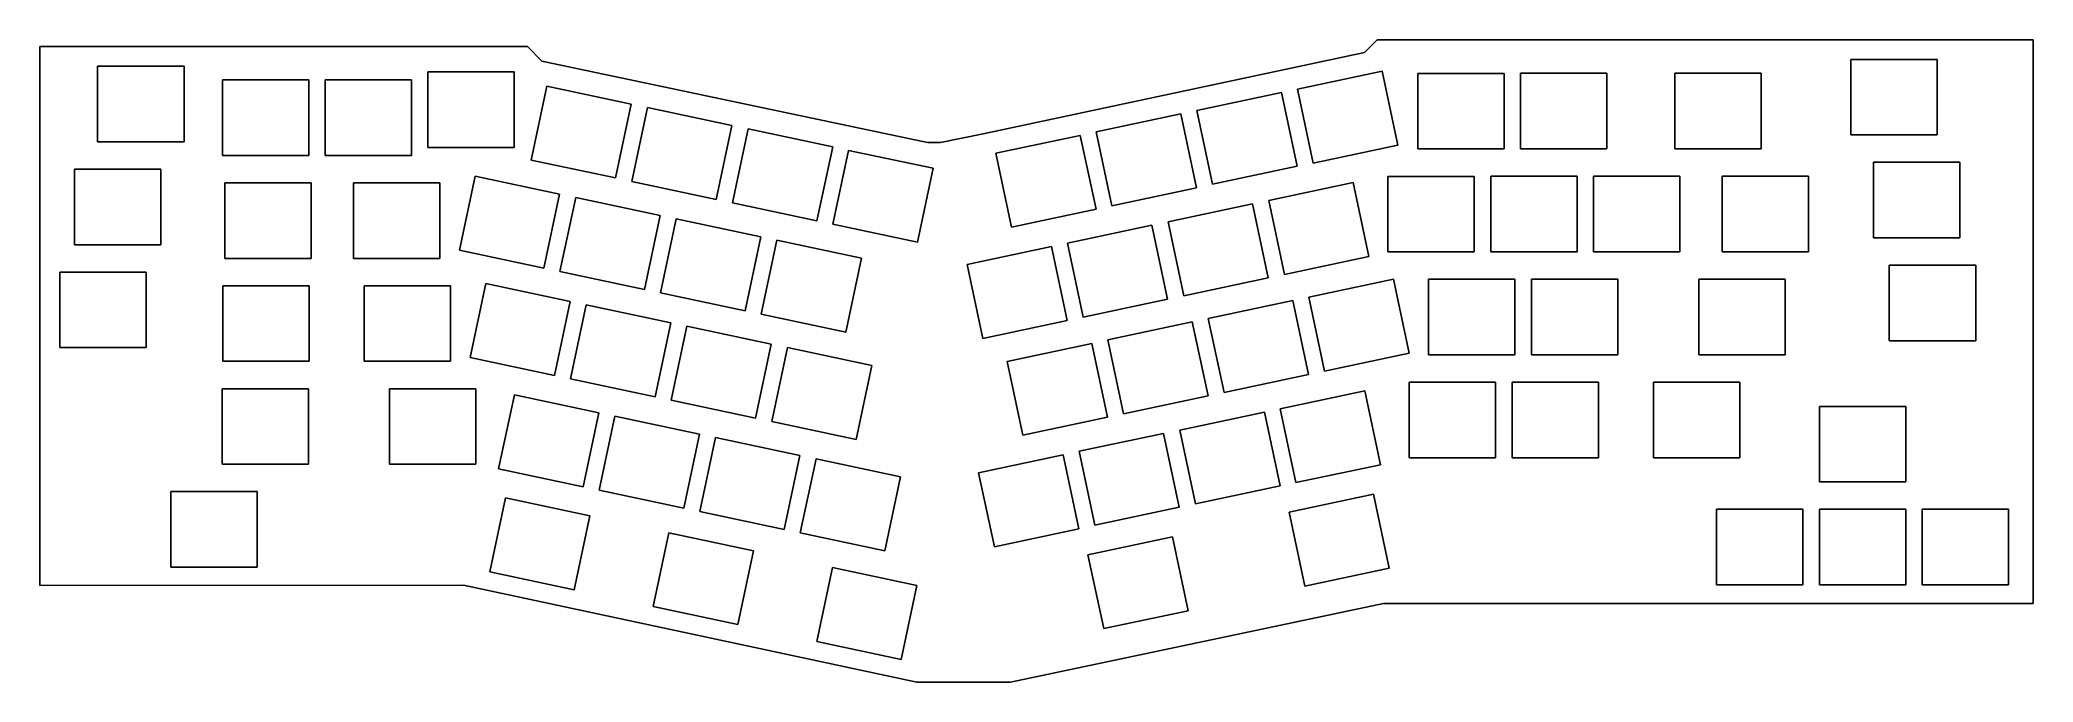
# Model space of a CAD drawing. Extents: x 16 to 385, y -182 to -63.
import ezdxf

# ---------------------------------------------------------------- set-up
doc = ezdxf.new("R2010")
doc.units = 0
doc.layers.add('Pcb_4b97', color=7, linetype='CONTINUOUS')

msp = doc.modelspace()

# ---------------------------------------------------------------- linework, layer by layer
at = {"layer": 'Pcb_4b97'}
for p, q in [((15.8191, -64.328), (15.8013, -164.168)), ((15.8191, -64.328, -1.6), (15.8013, -164.168, -1.6)), ((15.8191, -64.328), (15.8013, -164.168)), ((15.8191, -64.328, -1.6), (15.8013, -164.168, -1.6)), ((15.8191, -64.328), (15.8191, -64.328, -1.6)), ((106.139, -64.3433), (15.8191, -64.328)), ((106.139, -64.3433, -1.6), (15.8191, -64.328, -1.6)), ((15.8191, -64.328), (15.8191, -64.328, -1.6)), ((106.139, -64.3433), (15.8191, -64.328)), ((106.139, -64.3433, -1.6), (15.8191, -64.328, -1.6)), ((106.139, -64.3433), (106.139, -64.3433, -1.6)), ((108.84, -67.042), (106.139, -64.3433)), ((108.84, -67.042, -1.6), (106.139, -64.3433, -1.6)), ((106.139, -64.3433), (106.139, -64.3433, -1.6)), ((108.84, -67.042), (106.139, -64.3433)), ((108.84, -67.042, -1.6), (106.139, -64.3433, -1.6)), ((261.24, -65.4545), (190.597, -80.5358)), ((261.24, -65.4545, -1.6), (190.597, -80.5358, -1.6)), ((261.24, -65.4545), (190.597, -80.5358)), ((261.24, -65.4545, -1.6), (190.597, -80.5358, -1.6)), ((261.24, -65.4545), (263.568, -63.1241)), ((261.24, -65.4545, -1.6), (263.568, -63.1241, -1.6)), ((261.24, -65.4545), (263.568, -63.1241)), ((261.24, -65.4545, -1.6), (263.568, -63.1241, -1.6)), ((261.24, -65.4545), (261.24, -65.4545, -1.6)), ((261.24, -65.4545), (261.24, -65.4545, -1.6)), ((263.568, -63.1241), (263.568, -63.1241, -1.6)), ((263.568, -63.1241), (263.568, -63.1241, -1.6)), ((263.568, -63.1241), (385.133, -63.1266)), ((263.568, -63.1241, -1.6), (385.133, -63.1266, -1.6)), ((263.568, -63.1241), (385.133, -63.1266)), ((263.568, -63.1241, -1.6), (385.133, -63.1266, -1.6)), ((385.133, -63.1266), (385.13, -167.495)), ((385.133, -63.1266, -1.6), (385.13, -167.495, -1.6)), ((385.133, -63.1266), (385.13, -167.495)), ((385.133, -63.1266, -1.6), (385.13, -167.495, -1.6)), ((385.133, -63.1266), (385.133, -63.1266, -1.6)), ((385.133, -63.1266), (385.133, -63.1266, -1.6)), ((26.51, -68.011), (26.51, -68.011, -1.6)), ((26.51, -68.011), (42.512, -68.011)), ((26.51, -68.011, -1.6), (42.512, -68.011, -1.6)), ((26.51, -68.011), (26.51, -68.011, -1.6)), ((26.51, -68.011), (26.51, -82.0064)), ((26.51, -68.011, -1.6), (26.51, -82.0064, -1.6)), ((26.51, -68.011), (42.512, -68.011)), ((26.51, -68.011), (26.51, -82.0064)), ((26.51, -68.011, -1.6), (42.512, -68.011, -1.6)), ((26.51, -68.011, -1.6), (26.51, -82.0064, -1.6)), ((42.512, -68.011), (42.512, -68.011, -1.6)), ((42.512, -68.011), (42.512, -68.011, -1.6)), ((42.512, -68.011), (42.512, -82.0064)), ((42.512, -68.011, -1.6), (42.512, -82.0064, -1.6)), ((42.512, -68.011), (42.512, -82.0064)), ((42.512, -68.011, -1.6), (42.512, -82.0064, -1.6)), ((87.7113, -69.0651), (87.7113, -69.0651, -1.6)), ((87.7113, -69.0651), (103.713, -69.0651)), ((87.7113, -69.0651, -1.6), (103.713, -69.0651, -1.6)), ((87.7113, -69.0651), (87.7113, -69.0651, -1.6)), ((87.7113, -69.0651), (87.7113, -83.0605)), ((87.7113, -69.0651, -1.6), (87.7113, -83.0605, -1.6)), ((87.7113, -69.0651), (103.713, -69.0651)), ((87.7113, -69.0651), (87.7113, -83.0605)), ((87.7113, -69.0651, -1.6), (103.713, -69.0651, -1.6)), ((87.7113, -69.0651, -1.6), (87.7113, -83.0605, -1.6)), ((103.713, -69.0651), (103.713, -69.0651, -1.6)), ((103.713, -69.0651), (103.713, -69.0651, -1.6)), ((103.713, -69.0651), (103.713, -83.0605)), ((103.713, -69.0651, -1.6), (103.713, -83.0605, -1.6)), ((103.713, -69.0651), (103.713, -83.0605)), ((103.713, -69.0651, -1.6), (103.713, -83.0605, -1.6)), ((108.84, -67.042), (108.84, -67.042, -1.6)), ((108.84, -67.042), (180.278, -82.1233)), ((108.84, -67.042, -1.6), (180.278, -82.1233, -1.6)), ((108.84, -67.042), (108.84, -67.042, -1.6)), ((108.84, -67.042), (180.278, -82.1233)), ((108.84, -67.042, -1.6), (180.278, -82.1233, -1.6)), ((248.838, -72.241), (264.491, -68.914)), ((248.838, -72.241, -1.6), (264.491, -68.914, -1.6)), ((248.838, -72.241), (264.491, -68.914)), ((248.838, -72.241, -1.6), (264.491, -68.914, -1.6)), ((264.491, -68.914), (264.491, -68.914, -1.6)), ((264.491, -68.914), (264.491, -68.914, -1.6)), ((264.491, -68.914), (267.4, -82.6036)), ((264.491, -68.914, -1.6), (267.4, -82.6036, -1.6)), ((264.491, -68.914), (267.4, -82.6036)), ((264.491, -68.914, -1.6), (267.4, -82.6036, -1.6)), ((271.099, -69.3191), (271.099, -69.3191, -1.6)), ((271.099, -69.3191), (287.101, -69.3191)), ((271.099, -69.3191, -1.6), (287.101, -69.3191, -1.6)), ((271.099, -69.3191), (271.099, -69.3191, -1.6)), ((271.099, -69.3191), (271.099, -83.3145)), ((271.099, -69.3191, -1.6), (271.099, -83.3145, -1.6)), ((271.099, -69.3191), (287.101, -69.3191)), ((271.099, -69.3191), (271.099, -83.3145)), ((271.099, -69.3191, -1.6), (287.101, -69.3191, -1.6)), ((271.099, -69.3191, -1.6), (271.099, -83.3145, -1.6)), ((287.101, -69.3191), (287.101, -69.3191, -1.6)), ((287.101, -69.3191), (287.101, -69.3191, -1.6)), ((287.101, -69.3191), (287.101, -83.3145)), ((287.101, -69.3191, -1.6), (287.101, -83.3145, -1.6)), ((287.101, -69.3191), (287.101, -83.3145)), ((287.101, -69.3191, -1.6), (287.101, -83.3145, -1.6)), ((290.162, -69.3064), (290.162, -69.3064, -1.6)), ((290.162, -69.3064), (306.164, -69.3064)), ((290.162, -69.3064, -1.6), (306.164, -69.3064, -1.6)), ((290.162, -69.3064), (290.162, -69.3064, -1.6)), ((290.162, -69.3064), (290.162, -83.3018)), ((290.162, -69.3064, -1.6), (290.162, -83.3018, -1.6)), ((290.162, -69.3064), (306.164, -69.3064)), ((290.162, -69.3064), (290.162, -83.3018)), ((290.162, -69.3064, -1.6), (306.164, -69.3064, -1.6)), ((290.162, -69.3064, -1.6), (290.162, -83.3018, -1.6)), ((306.164, -69.3064), (306.164, -69.3064, -1.6)), ((306.164, -69.3064), (306.164, -69.3064, -1.6)), ((306.164, -69.3064), (306.164, -83.3018)), ((306.164, -69.3064, -1.6), (306.164, -83.3018, -1.6)), ((306.164, -69.3064), (306.164, -83.3018)), ((306.164, -69.3064, -1.6), (306.164, -83.3018, -1.6)), ((318.755, -69.2988), (318.755, -69.2988, -1.6)), ((318.755, -83.2942), (318.755, -69.2988)), ((318.755, -83.2942, -1.6), (318.755, -69.2988, -1.6)), ((318.755, -69.2988), (318.755, -69.2988, -1.6)), ((334.757, -69.2988), (318.755, -69.2988)), ((334.757, -69.2988, -1.6), (318.755, -69.2988, -1.6)), ((318.755, -83.2942), (318.755, -69.2988)), ((334.757, -69.2988), (318.755, -69.2988)), ((318.755, -83.2942, -1.6), (318.755, -69.2988, -1.6)), ((334.757, -69.2988, -1.6), (318.755, -69.2988, -1.6)), ((334.757, -69.2988), (334.757, -69.2988, -1.6)), ((334.757, -69.2988), (334.757, -69.2988, -1.6)), ((334.757, -83.2942), (334.757, -69.2988)), ((334.757, -83.2942, -1.6), (334.757, -69.2988, -1.6)), ((334.757, -83.2942), (334.757, -69.2988)), ((334.757, -83.2942, -1.6), (334.757, -69.2988, -1.6)), ((351.376, -66.741), (351.376, -66.741, -1.6)), ((351.376, -66.741), (367.378, -66.741)), ((351.376, -66.741, -1.6), (367.378, -66.741, -1.6)), ((351.376, -66.741), (351.376, -66.741, -1.6)), ((351.376, -66.741), (351.376, -80.7364)), ((351.376, -66.741, -1.6), (351.376, -80.7364, -1.6)), ((351.376, -66.741), (367.378, -66.741)), ((351.376, -66.741), (351.376, -80.7364)), ((351.376, -66.741, -1.6), (367.378, -66.741, -1.6)), ((351.376, -66.741, -1.6), (351.376, -80.7364, -1.6)), ((367.378, -66.741), (367.378, -66.741, -1.6)), ((367.378, -66.741), (367.378, -66.741, -1.6)), ((367.378, -66.741), (367.378, -80.7364)), ((367.378, -66.741, -1.6), (367.378, -80.7364, -1.6)), ((367.378, -66.741), (367.378, -80.7364)), ((367.378, -66.741, -1.6), (367.378, -80.7364, -1.6)), ((49.624, -70.5383), (49.624, -70.5383, -1.6)), ((49.624, -70.5383), (65.626, -70.5383)), ((49.624, -70.5383, -1.6), (65.626, -70.5383, -1.6)), ((49.624, -70.5383), (49.624, -70.5383, -1.6)), ((49.624, -70.5383), (49.624, -84.5337)), ((49.624, -70.5383, -1.6), (49.624, -84.5337, -1.6)), ((49.624, -70.5383), (65.626, -70.5383)), ((49.624, -70.5383), (49.624, -84.5337)), ((49.624, -70.5383, -1.6), (65.626, -70.5383, -1.6)), ((49.624, -70.5383, -1.6), (49.624, -84.5337, -1.6)), ((65.626, -70.5383), (65.626, -70.5383, -1.6)), ((65.626, -70.5383), (65.626, -70.5383, -1.6)), ((65.626, -70.5383), (65.626, -84.5337)), ((65.626, -70.5383, -1.6), (65.626, -84.5337, -1.6)), ((65.626, -70.5383), (65.626, -84.5337)), ((65.626, -70.5383, -1.6), (65.626, -84.5337, -1.6)), ((68.6486, -70.5383), (68.6486, -70.5383, -1.6)), ((68.6486, -70.5383), (84.6506, -70.5383)), ((68.6486, -70.5383, -1.6), (84.6506, -70.5383, -1.6)), ((68.6486, -70.5383), (68.6486, -70.5383, -1.6)), ((68.6486, -70.5383), (68.6486, -84.5337)), ((68.6486, -70.5383, -1.6), (68.6486, -84.5337, -1.6)), ((68.6486, -70.5383), (84.6506, -70.5383)), ((68.6486, -70.5383), (68.6486, -84.5337)), ((68.6486, -70.5383, -1.6), (84.6506, -70.5383, -1.6)), ((68.6486, -70.5383, -1.6), (68.6486, -84.5337, -1.6)), ((84.6506, -70.5383), (84.6506, -70.5383, -1.6)), ((84.6506, -70.5383), (84.6506, -70.5383, -1.6)), ((84.6506, -70.5383), (84.6506, -84.5337)), ((84.6506, -70.5383, -1.6), (84.6506, -84.5337, -1.6)), ((84.6506, -70.5383), (84.6506, -84.5337)), ((84.6506, -70.5383, -1.6), (84.6506, -84.5337, -1.6)), ((109.735, -71.6816), (106.825, -85.3711)), ((109.735, -71.6816, -1.6), (106.825, -85.3711, -1.6)), ((109.735, -71.6816), (106.825, -85.3711)), ((109.735, -71.6816, -1.6), (106.825, -85.3711, -1.6)), ((109.735, -71.6816), (109.735, -71.6816, -1.6)), ((109.735, -71.6816), (125.388, -75.0086)), ((109.735, -71.6816, -1.6), (125.388, -75.0086, -1.6)), ((109.735, -71.6816), (109.735, -71.6816, -1.6)), ((109.735, -71.6816), (125.388, -75.0086)), ((109.735, -71.6816, -1.6), (125.388, -75.0086, -1.6)), ((230.182, -76.178), (245.834, -72.851)), ((230.182, -76.178, -1.6), (245.834, -72.851, -1.6)), ((230.182, -76.178), (245.834, -72.851)), ((230.182, -76.178, -1.6), (245.834, -72.851, -1.6)), ((245.834, -72.851), (245.834, -72.851, -1.6)), ((245.834, -72.851), (245.834, -72.851, -1.6)), ((245.834, -72.851), (248.744, -86.5406)), ((245.834, -72.851, -1.6), (248.744, -86.5406, -1.6)), ((245.834, -72.851), (248.744, -86.5406)), ((245.834, -72.851, -1.6), (248.744, -86.5406, -1.6)), ((248.838, -72.241), (248.838, -72.241, -1.6)), ((248.838, -72.241), (248.838, -72.241, -1.6)), ((248.838, -72.241), (251.748, -85.9306)), ((248.838, -72.241, -1.6), (251.748, -85.9306, -1.6)), ((248.838, -72.241), (251.748, -85.9306)), ((248.838, -72.241, -1.6), (251.748, -85.9306, -1.6)), ((125.388, -75.0086), (122.478, -88.6982)), ((125.388, -75.0086, -1.6), (122.478, -88.6982, -1.6)), ((125.388, -75.0086), (122.478, -88.6982)), ((125.388, -75.0086, -1.6), (122.478, -88.6982, -1.6)), ((125.388, -75.0086), (125.388, -75.0086, -1.6)), ((125.388, -75.0086), (125.388, -75.0086, -1.6)), ((128.389, -75.644), (125.479, -89.3335)), ((128.389, -75.644, -1.6), (125.479, -89.3335, -1.6)), ((128.389, -75.644), (125.479, -89.3335)), ((128.389, -75.644, -1.6), (125.479, -89.3335, -1.6)), ((128.389, -75.644), (128.389, -75.644, -1.6)), ((128.389, -75.644), (144.041, -78.971)), ((128.389, -75.644, -1.6), (144.041, -78.971, -1.6)), ((128.389, -75.644), (128.389, -75.644, -1.6)), ((128.389, -75.644), (144.041, -78.971)), ((128.389, -75.644, -1.6), (144.041, -78.971, -1.6)), ((211.538, -80.1531), (227.191, -76.8261)), ((211.538, -80.1531, -1.6), (227.191, -76.8261, -1.6)), ((211.538, -80.1531), (227.191, -76.8261)), ((211.538, -80.1531, -1.6), (227.191, -76.8261, -1.6)), ((227.191, -76.8261), (227.191, -76.8261, -1.6)), ((227.191, -76.8261), (227.191, -76.8261, -1.6)), ((227.191, -76.8261), (230.101, -90.5157)), ((227.191, -76.8261, -1.6), (230.101, -90.5157, -1.6)), ((227.191, -76.8261), (230.101, -90.5157)), ((227.191, -76.8261, -1.6), (230.101, -90.5157, -1.6)), ((230.182, -76.178), (230.182, -76.178, -1.6)), ((230.182, -76.178), (230.182, -76.178, -1.6)), ((230.182, -76.178), (233.092, -89.8676)), ((230.182, -76.178, -1.6), (233.092, -89.8676, -1.6)), ((230.182, -76.178), (233.092, -89.8676)), ((230.182, -76.178, -1.6), (233.092, -89.8676, -1.6)), ((144.041, -78.971), (141.132, -92.6606)), ((144.041, -78.971, -1.6), (141.132, -92.6606, -1.6)), ((144.041, -78.971), (141.132, -92.6606)), ((144.041, -78.971, -1.6), (141.132, -92.6606, -1.6)), ((144.041, -78.971), (144.041, -78.971, -1.6)), ((144.041, -78.971), (144.041, -78.971, -1.6)), ((147.053, -79.6064), (144.143, -93.2959)), ((147.053, -79.6064, -1.6), (144.143, -93.2959, -1.6)), ((147.053, -79.6064), (144.143, -93.2959)), ((147.053, -79.6064, -1.6), (144.143, -93.2959, -1.6)), ((147.053, -79.6064), (147.053, -79.6064, -1.6)), ((147.053, -79.6064), (162.705, -82.9334)), ((147.053, -79.6064, -1.6), (162.705, -82.9334, -1.6)), ((147.053, -79.6064), (147.053, -79.6064, -1.6)), ((147.053, -79.6064), (162.705, -82.9334)), ((147.053, -79.6064, -1.6), (162.705, -82.9334, -1.6)), ((190.597, -80.5358), (182.659, -82.1233)), ((190.597, -80.5358, -1.6), (182.659, -82.1233, -1.6)), ((190.597, -80.5358), (182.659, -82.1233)), ((190.597, -80.5358, -1.6), (182.659, -82.1233, -1.6)), ((190.597, -80.5358), (190.597, -80.5358, -1.6)), ((190.597, -80.5358), (190.597, -80.5358, -1.6)), ((192.933, -84.1282), (208.585, -80.8012)), ((192.933, -84.1282, -1.6), (208.585, -80.8012, -1.6)), ((192.933, -84.1282), (208.585, -80.8012)), ((192.933, -84.1282, -1.6), (208.585, -80.8012, -1.6)), ((208.585, -80.8012), (208.585, -80.8012, -1.6)), ((208.585, -80.8012), (208.585, -80.8012, -1.6)), ((208.585, -80.8012), (211.495, -94.4908)), ((208.585, -80.8012, -1.6), (211.495, -94.4908, -1.6)), ((208.585, -80.8012), (211.495, -94.4908)), ((208.585, -80.8012, -1.6), (211.495, -94.4908, -1.6)), ((211.538, -80.1531), (211.538, -80.1531, -1.6)), ((211.538, -80.1531), (211.538, -80.1531, -1.6)), ((211.538, -80.1531), (214.448, -93.8427)), ((211.538, -80.1531, -1.6), (214.448, -93.8427, -1.6)), ((211.538, -80.1531), (214.448, -93.8427)), ((211.538, -80.1531, -1.6), (214.448, -93.8427, -1.6)), ((351.376, -80.7364), (351.376, -80.7364, -1.6)), ((351.376, -80.7364), (367.378, -80.7364)), ((351.376, -80.7364, -1.6), (367.378, -80.7364, -1.6)), ((351.376, -80.7364), (351.376, -80.7364, -1.6)), ((351.376, -80.7364), (367.378, -80.7364)), ((351.376, -80.7364, -1.6), (367.378, -80.7364, -1.6)), ((367.378, -80.7364), (367.378, -80.7364, -1.6)), ((367.378, -80.7364), (367.378, -80.7364, -1.6)), ((26.51, -82.0064), (26.51, -82.0064, -1.6)), ((26.51, -82.0064), (42.512, -82.0064)), ((26.51, -82.0064, -1.6), (42.512, -82.0064, -1.6)), ((26.51, -82.0064), (26.51, -82.0064, -1.6)), ((26.51, -82.0064), (42.512, -82.0064)), ((26.51, -82.0064, -1.6), (42.512, -82.0064, -1.6)), ((42.512, -82.0064), (42.512, -82.0064, -1.6)), ((42.512, -82.0064), (42.512, -82.0064, -1.6)), ((49.624, -84.5337), (49.624, -84.5337, -1.6)), ((49.624, -84.5337), (65.626, -84.5337)), ((49.624, -84.5337, -1.6), (65.626, -84.5337, -1.6)), ((49.624, -84.5337), (49.624, -84.5337, -1.6)), ((49.624, -84.5337), (65.626, -84.5337)), ((49.624, -84.5337, -1.6), (65.626, -84.5337, -1.6)), ((65.626, -84.5337), (65.626, -84.5337, -1.6)), ((65.626, -84.5337), (65.626, -84.5337, -1.6)), ((68.6486, -84.5337), (68.6486, -84.5337, -1.6)), ((68.6486, -84.5337), (84.6506, -84.5337)), ((68.6486, -84.5337, -1.6), (84.6506, -84.5337, -1.6)), ((68.6486, -84.5337), (68.6486, -84.5337, -1.6)), ((68.6486, -84.5337), (84.6506, -84.5337)), ((68.6486, -84.5337, -1.6), (84.6506, -84.5337, -1.6)), ((84.6506, -84.5337), (84.6506, -84.5337, -1.6)), ((84.6506, -84.5337), (84.6506, -84.5337, -1.6)), ((87.7113, -83.0605), (87.7113, -83.0605, -1.6)), ((87.7113, -83.0605), (103.713, -83.0605)), ((87.7113, -83.0605, -1.6), (103.713, -83.0605, -1.6)), ((87.7113, -83.0605), (87.7113, -83.0605, -1.6)), ((87.7113, -83.0605), (103.713, -83.0605)), ((87.7113, -83.0605, -1.6), (103.713, -83.0605, -1.6)), ((103.713, -83.0605), (103.713, -83.0605, -1.6)), ((103.713, -83.0605), (103.713, -83.0605, -1.6)), ((162.705, -82.9334), (159.795, -96.623)), ((162.705, -82.9334, -1.6), (159.795, -96.623, -1.6)), ((162.705, -82.9334), (159.795, -96.623)), ((162.705, -82.9334, -1.6), (159.795, -96.623, -1.6)), ((162.705, -82.9334), (162.705, -82.9334, -1.6)), ((162.705, -82.9334), (162.705, -82.9334, -1.6)), ((165.646, -83.5789), (162.736, -97.2685)), ((165.646, -83.5789, -1.6), (162.736, -97.2685, -1.6)), ((165.646, -83.5789), (162.736, -97.2685)), ((165.646, -83.5789, -1.6), (162.736, -97.2685, -1.6)), ((165.646, -83.5789), (165.646, -83.5789, -1.6)), ((165.646, -83.5789), (181.298, -86.9059)), ((165.646, -83.5789, -1.6), (181.298, -86.9059, -1.6)), ((165.646, -83.5789), (165.646, -83.5789, -1.6)), ((165.646, -83.5789), (181.298, -86.9059)), ((165.646, -83.5789, -1.6), (181.298, -86.9059, -1.6)), ((180.278, -82.1233), (180.278, -82.1233, -1.6)), ((182.659, -82.1233), (180.278, -82.1233)), ((182.659, -82.1233, -1.6), (180.278, -82.1233, -1.6)), ((180.278, -82.1233), (180.278, -82.1233, -1.6)), ((182.659, -82.1233), (180.278, -82.1233)), ((182.659, -82.1233, -1.6), (180.278, -82.1233, -1.6)), ((182.659, -82.1233), (182.659, -82.1233, -1.6)), ((182.659, -82.1233), (182.659, -82.1233, -1.6)), ((192.933, -84.1282), (192.933, -84.1282, -1.6)), ((192.933, -84.1282), (192.933, -84.1282, -1.6)), ((192.933, -84.1282), (195.843, -97.8178)), ((192.933, -84.1282, -1.6), (195.843, -97.8178, -1.6)), ((192.933, -84.1282), (195.843, -97.8178)), ((192.933, -84.1282, -1.6), (195.843, -97.8178, -1.6)), ((251.748, -85.9306), (267.4, -82.6036)), ((251.748, -85.9306, -1.6), (267.4, -82.6036, -1.6)), ((251.748, -85.9306), (267.4, -82.6036)), ((251.748, -85.9306, -1.6), (267.4, -82.6036, -1.6)), ((267.4, -82.6036), (267.4, -82.6036, -1.6)), ((267.4, -82.6036), (267.4, -82.6036, -1.6)), ((271.099, -83.3145), (271.099, -83.3145, -1.6)), ((271.099, -83.3145), (287.101, -83.3145)), ((271.099, -83.3145, -1.6), (287.101, -83.3145, -1.6)), ((271.099, -83.3145), (271.099, -83.3145, -1.6)), ((271.099, -83.3145), (287.101, -83.3145)), ((271.099, -83.3145, -1.6), (287.101, -83.3145, -1.6)), ((287.101, -83.3145), (287.101, -83.3145, -1.6)), ((287.101, -83.3145), (287.101, -83.3145, -1.6)), ((290.162, -83.3018), (290.162, -83.3018, -1.6)), ((290.162, -83.3018), (306.164, -83.3018)), ((290.162, -83.3018, -1.6), (306.164, -83.3018, -1.6)), ((290.162, -83.3018), (290.162, -83.3018, -1.6)), ((290.162, -83.3018), (306.164, -83.3018)), ((290.162, -83.3018, -1.6), (306.164, -83.3018, -1.6)), ((306.164, -83.3018), (306.164, -83.3018, -1.6)), ((306.164, -83.3018), (306.164, -83.3018, -1.6)), ((318.755, -83.2942), (318.755, -83.2942, -1.6)), ((334.757, -83.2942), (318.755, -83.2942)), ((334.757, -83.2942, -1.6), (318.755, -83.2942, -1.6)), ((318.755, -83.2942), (318.755, -83.2942, -1.6)), ((334.757, -83.2942), (318.755, -83.2942)), ((334.757, -83.2942, -1.6), (318.755, -83.2942, -1.6)), ((334.757, -83.2942), (334.757, -83.2942, -1.6)), ((334.757, -83.2942), (334.757, -83.2942, -1.6)), ((22.192, -87.061), (22.192, -87.061, -1.6)), ((22.192, -87.061), (38.194, -87.061)), ((22.192, -87.061, -1.6), (38.194, -87.061, -1.6)), ((22.192, -87.061), (22.192, -87.061, -1.6)), ((22.192, -87.061), (22.192, -101.056)), ((22.192, -87.061, -1.6), (22.192, -101.056, -1.6)), ((22.192, -87.061), (38.194, -87.061)), ((22.192, -87.061), (22.192, -101.056)), ((22.192, -87.061, -1.6), (38.194, -87.061, -1.6)), ((22.192, -87.061, -1.6), (22.192, -101.056, -1.6)), ((38.194, -87.061), (38.194, -87.061, -1.6)), ((38.194, -87.061), (38.194, -87.061, -1.6)), ((38.194, -87.061), (38.194, -101.056)), ((38.194, -87.061, -1.6), (38.194, -101.056, -1.6)), ((38.194, -87.061), (38.194, -101.056)), ((38.194, -87.061, -1.6), (38.194, -101.056, -1.6)), ((96.4409, -88.3694), (93.5311, -102.059)), ((96.4409, -88.3694, -1.6), (93.5311, -102.059, -1.6)), ((96.4409, -88.3694), (93.5311, -102.059)), ((96.4409, -88.3694, -1.6), (93.5311, -102.059, -1.6)), ((96.4409, -88.3694), (96.4409, -88.3694, -1.6)), ((96.4409, -88.3694), (112.093, -91.6964)), ((96.4409, -88.3694, -1.6), (112.093, -91.6964, -1.6)), ((96.4409, -88.3694), (96.4409, -88.3694, -1.6)), ((96.4409, -88.3694), (112.093, -91.6964)), ((96.4409, -88.3694, -1.6), (112.093, -91.6964, -1.6)), ((106.825, -85.3711), (106.825, -85.3711, -1.6)), ((106.825, -85.3711), (122.478, -88.6982)), ((106.825, -85.3711, -1.6), (122.478, -88.6982, -1.6)), ((106.825, -85.3711), (106.825, -85.3711, -1.6)), ((106.825, -85.3711), (122.478, -88.6982)), ((106.825, -85.3711, -1.6), (122.478, -88.6982, -1.6)), ((181.298, -86.9059), (178.388, -100.596)), ((181.298, -86.9059, -1.6), (178.388, -100.596, -1.6)), ((181.298, -86.9059), (178.388, -100.596)), ((181.298, -86.9059, -1.6), (178.388, -100.596, -1.6)), ((181.298, -86.9059), (181.298, -86.9059, -1.6)), ((181.298, -86.9059), (181.298, -86.9059, -1.6)), ((233.092, -89.8676), (248.744, -86.5406)), ((233.092, -89.8676, -1.6), (248.744, -86.5406, -1.6)), ((233.092, -89.8676), (248.744, -86.5406)), ((233.092, -89.8676, -1.6), (248.744, -86.5406, -1.6)), ((248.744, -86.5406), (248.744, -86.5406, -1.6)), ((248.744, -86.5406), (248.744, -86.5406, -1.6)), ((251.748, -85.9306), (251.748, -85.9306, -1.6)), ((251.748, -85.9306), (251.748, -85.9306, -1.6)), ((265.549, -88.3945), (265.549, -88.3945, -1.6)), ((265.549, -88.3945), (281.551, -88.3945)), ((265.549, -88.3945, -1.6), (281.551, -88.3945, -1.6)), ((265.549, -88.3945), (265.549, -88.3945, -1.6)), ((265.549, -88.3945), (265.549, -102.39)), ((265.549, -88.3945, -1.6), (265.549, -102.39, -1.6)), ((265.549, -88.3945), (281.551, -88.3945)), ((265.549, -88.3945), (265.549, -102.39)), ((265.549, -88.3945, -1.6), (281.551, -88.3945, -1.6)), ((265.549, -88.3945, -1.6), (265.549, -102.39, -1.6)), ((281.551, -88.3945), (281.551, -88.3945, -1.6)), ((281.551, -88.3945), (281.551, -88.3945, -1.6)), ((281.551, -88.3945), (281.551, -102.39)), ((281.551, -88.3945, -1.6), (281.551, -102.39, -1.6)), ((281.551, -88.3945), (281.551, -102.39)), ((281.551, -88.3945, -1.6), (281.551, -102.39, -1.6)), ((284.625, -88.3691), (284.625, -88.3691, -1.6)), ((284.625, -88.3691), (300.627, -88.3691)), ((284.625, -88.3691, -1.6), (300.627, -88.3691, -1.6)), ((284.625, -88.3691), (284.625, -88.3691, -1.6)), ((284.625, -88.3691), (284.625, -102.365)), ((284.625, -88.3691, -1.6), (284.625, -102.365, -1.6)), ((284.625, -88.3691), (300.627, -88.3691)), ((284.625, -88.3691), (284.625, -102.365)), ((284.625, -88.3691, -1.6), (300.627, -88.3691, -1.6)), ((284.625, -88.3691, -1.6), (284.625, -102.365, -1.6)), ((300.627, -88.3691), (300.627, -88.3691, -1.6)), ((300.627, -88.3691), (300.627, -88.3691, -1.6)), ((300.627, -88.3691), (300.627, -102.365)), ((300.627, -88.3691, -1.6), (300.627, -102.365, -1.6)), ((300.627, -88.3691), (300.627, -102.365)), ((300.627, -88.3691, -1.6), (300.627, -102.365, -1.6)), ((303.675, -88.3691), (303.675, -88.3691, -1.6)), ((303.675, -88.3691), (319.677, -88.3691)), ((303.675, -88.3691, -1.6), (319.677, -88.3691, -1.6)), ((303.675, -88.3691), (303.675, -88.3691, -1.6)), ((303.675, -88.3691), (303.675, -102.365)), ((303.675, -88.3691, -1.6), (303.675, -102.365, -1.6)), ((303.675, -88.3691), (319.677, -88.3691)), ((303.675, -88.3691), (303.675, -102.365)), ((303.675, -88.3691, -1.6), (319.677, -88.3691, -1.6)), ((303.675, -88.3691, -1.6), (303.675, -102.365, -1.6)), ((319.677, -88.3691), (319.677, -88.3691, -1.6)), ((319.677, -88.3691), (319.677, -88.3691, -1.6)), ((319.677, -88.3691), (319.677, -102.365)), ((319.677, -88.3691, -1.6), (319.677, -102.365, -1.6)), ((319.677, -88.3691), (319.677, -102.365)), ((319.677, -88.3691, -1.6), (319.677, -102.365, -1.6)), ((327.513, -88.3691), (327.513, -88.3691, -1.6)), ((327.513, -88.3691), (343.515, -88.3691)), ((327.513, -88.3691, -1.6), (343.515, -88.3691, -1.6)), ((327.513, -88.3691), (327.513, -88.3691, -1.6)), ((327.513, -88.3691), (327.513, -102.365)), ((327.513, -88.3691, -1.6), (327.513, -102.365, -1.6)), ((327.513, -88.3691), (343.515, -88.3691)), ((327.513, -88.3691), (327.513, -102.365)), ((327.513, -88.3691, -1.6), (343.515, -88.3691, -1.6)), ((327.513, -88.3691, -1.6), (327.513, -102.365, -1.6)), ((343.515, -88.3691), (343.515, -88.3691, -1.6)), ((343.515, -88.3691), (343.515, -88.3691, -1.6)), ((343.515, -88.3691), (343.515, -102.365)), ((343.515, -88.3691, -1.6), (343.515, -102.365, -1.6)), ((343.515, -88.3691), (343.515, -102.365)), ((343.515, -88.3691, -1.6), (343.515, -102.365, -1.6)), ((355.567, -85.791), (355.567, -85.791, -1.6)), ((355.567, -85.791), (371.569, -85.791)), ((355.567, -85.791, -1.6), (371.569, -85.791, -1.6)), ((355.567, -85.791), (355.567, -85.791, -1.6)), ((355.567, -85.791), (355.567, -99.7864)), ((355.567, -85.791, -1.6), (355.567, -99.7864, -1.6)), ((355.567, -85.791), (371.569, -85.791)), ((355.567, -85.791), (355.567, -99.7864)), ((355.567, -85.791, -1.6), (371.569, -85.791, -1.6)), ((355.567, -85.791, -1.6), (355.567, -99.7864, -1.6)), ((371.569, -85.791), (371.569, -85.791, -1.6)), ((371.569, -85.791), (371.569, -85.791, -1.6)), ((371.569, -85.791), (371.569, -99.7864)), ((371.569, -85.791, -1.6), (371.569, -99.7864, -1.6)), ((371.569, -85.791), (371.569, -99.7864)), ((371.569, -85.791, -1.6), (371.569, -99.7864, -1.6)), ((50.0685, -89.601), (50.0685, -89.601, -1.6)), ((50.0685, -89.601), (66.0705, -89.601)), ((50.0685, -89.601, -1.6), (66.0705, -89.601, -1.6)), ((50.0685, -89.601), (50.0685, -89.601, -1.6)), ((50.0685, -89.601), (50.0685, -103.596)), ((50.0685, -89.601, -1.6), (50.0685, -103.596, -1.6)), ((50.0685, -89.601), (66.0705, -89.601)), ((50.0685, -89.601), (50.0685, -103.596)), ((50.0685, -89.601, -1.6), (66.0705, -89.601, -1.6)), ((50.0685, -89.601, -1.6), (50.0685, -103.596, -1.6)), ((66.0705, -89.601), (66.0705, -89.601, -1.6)), ((66.0705, -89.601), (66.0705, -89.601, -1.6)), ((66.0705, -89.601), (66.0705, -103.596)), ((66.0705, -89.601, -1.6), (66.0705, -103.596, -1.6)), ((66.0705, -89.601), (66.0705, -103.596)), ((66.0705, -89.601, -1.6), (66.0705, -103.596, -1.6)), ((73.8937, -89.601), (73.8937, -89.601, -1.6)), ((73.8937, -89.601), (89.8957, -89.601)), ((73.8937, -89.601, -1.6), (89.8957, -89.601, -1.6)), ((73.8937, -89.601), (73.8937, -89.601, -1.6)), ((73.8937, -89.601), (73.8937, -103.596)), ((73.8937, -89.601, -1.6), (73.8937, -103.596, -1.6)), ((73.8937, -89.601), (89.8957, -89.601)), ((73.8937, -89.601), (73.8937, -103.596)), ((73.8937, -89.601, -1.6), (89.8957, -89.601, -1.6)), ((73.8937, -89.601, -1.6), (73.8937, -103.596, -1.6)), ((89.8957, -89.601), (89.8957, -89.601, -1.6)), ((89.8957, -89.601), (89.8957, -89.601, -1.6)), ((89.8957, -89.601), (89.8957, -103.596)), ((89.8957, -89.601, -1.6), (89.8957, -103.596, -1.6)), ((89.8957, -89.601), (89.8957, -103.596)), ((89.8957, -89.601, -1.6), (89.8957, -103.596, -1.6)), ((112.093, -91.6964), (109.183, -105.386)), ((112.093, -91.6964, -1.6), (109.183, -105.386, -1.6)), ((112.093, -91.6964), (109.183, -105.386)), ((112.093, -91.6964, -1.6), (109.183, -105.386, -1.6)), ((112.093, -91.6964), (112.093, -91.6964, -1.6)), ((112.093, -91.6964), (112.093, -91.6964, -1.6)), ((115.085, -92.3318), (112.175, -106.021)), ((115.085, -92.3318, -1.6), (112.175, -106.021, -1.6)), ((115.085, -92.3318), (112.175, -106.021)), ((115.085, -92.3318, -1.6), (112.175, -106.021, -1.6)), ((115.085, -92.3318), (115.085, -92.3318, -1.6)), ((115.085, -92.3318), (130.737, -95.6588)), ((115.085, -92.3318, -1.6), (130.737, -95.6588, -1.6)), ((115.085, -92.3318), (115.085, -92.3318, -1.6)), ((115.085, -92.3318), (130.737, -95.6588)), ((115.085, -92.3318, -1.6), (130.737, -95.6588, -1.6)), ((122.478, -88.6982), (122.478, -88.6982, -1.6)), ((122.478, -88.6982), (122.478, -88.6982, -1.6)), ((125.479, -89.3335), (125.479, -89.3335, -1.6)), ((125.479, -89.3335), (141.132, -92.6606)), ((125.479, -89.3335, -1.6), (141.132, -92.6606, -1.6)), ((125.479, -89.3335), (125.479, -89.3335, -1.6)), ((125.479, -89.3335), (141.132, -92.6606)), ((125.479, -89.3335, -1.6), (141.132, -92.6606, -1.6)), ((214.448, -93.8427), (230.101, -90.5157)), ((214.448, -93.8427, -1.6), (230.101, -90.5157, -1.6)), ((214.448, -93.8427), (230.101, -90.5157)), ((214.448, -93.8427, -1.6), (230.101, -90.5157, -1.6)), ((230.101, -90.5157), (230.101, -90.5157, -1.6)), ((230.101, -90.5157), (230.101, -90.5157, -1.6)), ((233.092, -89.8676), (233.092, -89.8676, -1.6)), ((233.092, -89.8676), (233.092, -89.8676, -1.6)), ((243.492, -92.8531), (259.144, -89.5261)), ((243.492, -92.8531, -1.6), (259.144, -89.5261, -1.6)), ((243.492, -92.8531), (259.144, -89.5261)), ((243.492, -92.8531, -1.6), (259.144, -89.5261, -1.6)), ((259.144, -89.5261), (259.144, -89.5261, -1.6)), ((259.144, -89.5261), (259.144, -89.5261, -1.6)), ((259.144, -89.5261), (262.054, -103.216)), ((259.144, -89.5261, -1.6), (262.054, -103.216, -1.6)), ((259.144, -89.5261), (262.054, -103.216)), ((259.144, -89.5261, -1.6), (262.054, -103.216, -1.6)), ((130.737, -95.6588), (127.827, -109.348)), ((130.737, -95.6588, -1.6), (127.827, -109.348, -1.6)), ((130.737, -95.6588), (127.827, -109.348)), ((130.737, -95.6588, -1.6), (127.827, -109.348, -1.6)), ((130.737, -95.6588), (130.737, -95.6588, -1.6)), ((130.737, -95.6588), (130.737, -95.6588, -1.6)), ((141.132, -92.6606), (141.132, -92.6606, -1.6)), ((141.132, -92.6606), (141.132, -92.6606, -1.6)), ((144.143, -93.2959), (144.143, -93.2959, -1.6)), ((144.143, -93.2959), (159.795, -96.623)), ((144.143, -93.2959, -1.6), (159.795, -96.623, -1.6)), ((144.143, -93.2959), (144.143, -93.2959, -1.6)), ((144.143, -93.2959), (159.795, -96.623)), ((144.143, -93.2959, -1.6), (159.795, -96.623, -1.6)), ((195.843, -97.8178), (211.495, -94.4908)), ((195.843, -97.8178, -1.6), (211.495, -94.4908, -1.6)), ((195.843, -97.8178), (211.495, -94.4908)), ((195.843, -97.8178, -1.6), (211.495, -94.4908, -1.6)), ((211.495, -94.4908), (211.495, -94.4908, -1.6)), ((211.495, -94.4908), (211.495, -94.4908, -1.6)), ((214.448, -93.8427), (214.448, -93.8427, -1.6)), ((214.448, -93.8427), (214.448, -93.8427, -1.6)), ((224.861, -96.8282), (240.513, -93.5012)), ((224.861, -96.8282, -1.6), (240.513, -93.5012, -1.6)), ((224.861, -96.8282), (240.513, -93.5012)), ((224.861, -96.8282, -1.6), (240.513, -93.5012, -1.6)), ((240.513, -93.5012), (240.513, -93.5012, -1.6)), ((240.513, -93.5012), (240.513, -93.5012, -1.6)), ((240.513, -93.5012), (243.423, -107.191)), ((240.513, -93.5012, -1.6), (243.423, -107.191, -1.6)), ((240.513, -93.5012), (243.423, -107.191)), ((240.513, -93.5012, -1.6), (243.423, -107.191, -1.6)), ((243.492, -92.8531), (243.492, -92.8531, -1.6)), ((243.492, -92.8531), (243.492, -92.8531, -1.6)), ((243.492, -92.8531), (246.401, -106.543)), ((243.492, -92.8531, -1.6), (246.401, -106.543, -1.6)), ((243.492, -92.8531), (246.401, -106.543)), ((243.492, -92.8531, -1.6), (246.401, -106.543, -1.6)), ((133.728, -96.2815), (130.818, -109.971)), ((133.728, -96.2815, -1.6), (130.818, -109.971, -1.6)), ((133.728, -96.2815), (130.818, -109.971)), ((133.728, -96.2815, -1.6), (130.818, -109.971, -1.6)), ((133.728, -96.2815), (133.728, -96.2815, -1.6)), ((133.728, -96.2815), (149.38, -99.6085)), ((133.728, -96.2815, -1.6), (149.38, -99.6085, -1.6)), ((133.728, -96.2815), (133.728, -96.2815, -1.6)), ((133.728, -96.2815), (149.38, -99.6085)), ((133.728, -96.2815, -1.6), (149.38, -99.6085, -1.6)), ((149.38, -99.6085), (146.471, -113.298)), ((149.38, -99.6085, -1.6), (146.471, -113.298, -1.6)), ((149.38, -99.6085), (146.471, -113.298)), ((149.38, -99.6085, -1.6), (146.471, -113.298, -1.6)), ((149.38, -99.6085), (149.38, -99.6085, -1.6)), ((149.38, -99.6085), (149.38, -99.6085, -1.6)), ((159.795, -96.623), (159.795, -96.623, -1.6)), ((159.795, -96.623), (159.795, -96.623, -1.6)), ((162.736, -97.2685), (162.736, -97.2685, -1.6)), ((162.736, -97.2685), (178.388, -100.596)), ((162.736, -97.2685, -1.6), (178.388, -100.596, -1.6)), ((162.736, -97.2685), (162.736, -97.2685, -1.6)), ((162.736, -97.2685), (178.388, -100.596)), ((162.736, -97.2685, -1.6), (178.388, -100.596, -1.6)), ((195.843, -97.8178), (195.843, -97.8178, -1.6)), ((195.843, -97.8178), (195.843, -97.8178, -1.6)), ((206.204, -100.791), (221.857, -97.4636)), ((206.204, -100.791, -1.6), (221.857, -97.4636, -1.6)), ((206.204, -100.791), (221.857, -97.4636)), ((206.204, -100.791, -1.6), (221.857, -97.4636, -1.6)), ((221.857, -97.4636), (221.857, -97.4636, -1.6)), ((221.857, -97.4636), (221.857, -97.4636, -1.6)), ((221.857, -97.4636), (224.767, -111.153)), ((221.857, -97.4636, -1.6), (224.767, -111.153, -1.6)), ((221.857, -97.4636), (224.767, -111.153)), ((221.857, -97.4636, -1.6), (224.767, -111.153, -1.6)), ((224.861, -96.8282), (224.861, -96.8282, -1.6)), ((224.861, -96.8282), (224.861, -96.8282, -1.6)), ((224.861, -96.8282), (227.771, -110.518)), ((224.861, -96.8282, -1.6), (227.771, -110.518, -1.6)), ((224.861, -96.8282), (227.771, -110.518)), ((224.861, -96.8282, -1.6), (227.771, -110.518, -1.6)), ((22.192, -101.056), (22.192, -101.056, -1.6)), ((22.192, -101.056), (38.194, -101.056)), ((22.192, -101.056, -1.6), (38.194, -101.056, -1.6)), ((22.192, -101.056), (22.192, -101.056, -1.6)), ((22.192, -101.056), (38.194, -101.056)), ((22.192, -101.056, -1.6), (38.194, -101.056, -1.6)), ((38.194, -101.056), (38.194, -101.056, -1.6)), ((38.194, -101.056), (38.194, -101.056, -1.6)), ((93.5311, -102.059), (93.5311, -102.059, -1.6)), ((93.5311, -102.059), (109.183, -105.386)), ((93.5311, -102.059, -1.6), (109.183, -105.386, -1.6)), ((93.5311, -102.059), (93.5311, -102.059, -1.6)), ((93.5311, -102.059), (109.183, -105.386)), ((93.5311, -102.059, -1.6), (109.183, -105.386, -1.6)), ((152.384, -100.246), (149.475, -113.936)), ((152.384, -100.246, -1.6), (149.475, -113.936, -1.6)), ((152.384, -100.246), (149.475, -113.936)), ((152.384, -100.246, -1.6), (149.475, -113.936, -1.6)), ((152.384, -100.246), (152.384, -100.246, -1.6)), ((152.384, -100.246), (168.037, -103.573)), ((152.384, -100.246, -1.6), (168.037, -103.573, -1.6)), ((152.384, -100.246), (152.384, -100.246, -1.6)), ((152.384, -100.246), (168.037, -103.573)), ((152.384, -100.246, -1.6), (168.037, -103.573, -1.6)), ((178.388, -100.596), (178.388, -100.596, -1.6)), ((178.388, -100.596), (178.388, -100.596, -1.6)), ((187.599, -104.74), (203.251, -101.413)), ((187.599, -104.74, -1.6), (203.251, -101.413, -1.6)), ((187.599, -104.74), (203.251, -101.413)), ((187.599, -104.74, -1.6), (203.251, -101.413, -1.6)), ((203.251, -101.413), (203.251, -101.413, -1.6)), ((203.251, -101.413), (203.251, -101.413, -1.6)), ((203.251, -101.413), (206.161, -115.103)), ((203.251, -101.413, -1.6), (206.161, -115.103, -1.6)), ((203.251, -101.413), (206.161, -115.103)), ((203.251, -101.413, -1.6), (206.161, -115.103, -1.6)), ((206.204, -100.791), (206.204, -100.791, -1.6)), ((206.204, -100.791), (206.204, -100.791, -1.6)), ((206.204, -100.791), (209.114, -114.48)), ((206.204, -100.791, -1.6), (209.114, -114.48, -1.6)), ((206.204, -100.791), (209.114, -114.48)), ((206.204, -100.791, -1.6), (209.114, -114.48, -1.6)), ((246.401, -106.543), (262.054, -103.216)), ((246.401, -106.543, -1.6), (262.054, -103.216, -1.6)), ((246.401, -106.543), (262.054, -103.216)), ((246.401, -106.543, -1.6), (262.054, -103.216, -1.6)), ((262.054, -103.216), (262.054, -103.216, -1.6)), ((262.054, -103.216), (262.054, -103.216, -1.6)), ((265.549, -102.39), (265.549, -102.39, -1.6)), ((265.549, -102.39), (281.551, -102.39)), ((265.549, -102.39, -1.6), (281.551, -102.39, -1.6)), ((265.549, -102.39), (265.549, -102.39, -1.6)), ((265.549, -102.39), (281.551, -102.39)), ((265.549, -102.39, -1.6), (281.551, -102.39, -1.6)), ((281.551, -102.39), (281.551, -102.39, -1.6)), ((281.551, -102.39), (281.551, -102.39, -1.6)), ((284.625, -102.365), (284.625, -102.365, -1.6)), ((284.625, -102.365), (300.627, -102.365)), ((284.625, -102.365, -1.6), (300.627, -102.365, -1.6)), ((284.625, -102.365), (284.625, -102.365, -1.6)), ((284.625, -102.365), (300.627, -102.365)), ((284.625, -102.365, -1.6), (300.627, -102.365, -1.6)), ((300.627, -102.365), (300.627, -102.365, -1.6)), ((300.627, -102.365), (300.627, -102.365, -1.6)), ((303.675, -102.365), (303.675, -102.365, -1.6)), ((303.675, -102.365), (319.677, -102.365)), ((303.675, -102.365, -1.6), (319.677, -102.365, -1.6)), ((303.675, -102.365), (303.675, -102.365, -1.6)), ((303.675, -102.365), (319.677, -102.365)), ((303.675, -102.365, -1.6), (319.677, -102.365, -1.6)), ((319.677, -102.365), (319.677, -102.365, -1.6)), ((319.677, -102.365), (319.677, -102.365, -1.6)), ((327.513, -102.365), (327.513, -102.365, -1.6)), ((327.513, -102.365), (343.515, -102.365)), ((327.513, -102.365, -1.6), (343.515, -102.365, -1.6)), ((327.513, -102.365), (327.513, -102.365, -1.6)), ((327.513, -102.365), (343.515, -102.365)), ((327.513, -102.365, -1.6), (343.515, -102.365, -1.6)), ((343.515, -102.365), (343.515, -102.365, -1.6)), ((343.515, -102.365), (343.515, -102.365, -1.6)), ((355.567, -99.7864), (355.567, -99.7864, -1.6)), ((355.567, -99.7864), (371.569, -99.7864)), ((355.567, -99.7864, -1.6), (371.569, -99.7864, -1.6)), ((355.567, -99.7864), (355.567, -99.7864, -1.6)), ((355.567, -99.7864), (371.569, -99.7864)), ((355.567, -99.7864, -1.6), (371.569, -99.7864, -1.6)), ((371.569, -99.7864), (371.569, -99.7864, -1.6)), ((371.569, -99.7864), (371.569, -99.7864, -1.6)), ((19.525, -106.111), (19.525, -106.111, -1.6)), ((19.525, -106.111), (35.527, -106.111)), ((19.525, -106.111, -1.6), (35.527, -106.111, -1.6)), ((19.525, -106.111), (19.525, -106.111, -1.6)), ((19.525, -106.111), (19.525, -120.106)), ((19.525, -106.111, -1.6), (19.525, -120.106, -1.6)), ((19.525, -106.111), (35.527, -106.111)), ((19.525, -106.111), (19.525, -120.106)), ((19.525, -106.111, -1.6), (35.527, -106.111, -1.6)), ((19.525, -106.111, -1.6), (19.525, -120.106, -1.6)), ((35.527, -106.111), (35.527, -106.111, -1.6)), ((35.527, -106.111), (35.527, -106.111, -1.6)), ((35.527, -106.111), (35.527, -120.106)), ((35.527, -106.111, -1.6), (35.527, -120.106, -1.6)), ((35.527, -106.111), (35.527, -120.106)), ((35.527, -106.111, -1.6), (35.527, -120.106, -1.6)), ((50.0685, -103.596), (50.0685, -103.596, -1.6)), ((50.0685, -103.596), (66.0705, -103.596)), ((50.0685, -103.596, -1.6), (66.0705, -103.596, -1.6)), ((50.0685, -103.596), (50.0685, -103.596, -1.6)), ((50.0685, -103.596), (66.0705, -103.596)), ((50.0685, -103.596, -1.6), (66.0705, -103.596, -1.6)), ((66.0705, -103.596), (66.0705, -103.596, -1.6)), ((66.0705, -103.596), (66.0705, -103.596, -1.6)), ((73.8937, -103.596), (73.8937, -103.596, -1.6)), ((73.8937, -103.596), (89.8957, -103.596)), ((73.8937, -103.596, -1.6), (89.8957, -103.596, -1.6)), ((73.8937, -103.596), (73.8937, -103.596, -1.6)), ((73.8937, -103.596), (89.8957, -103.596)), ((73.8937, -103.596, -1.6), (89.8957, -103.596, -1.6)), ((89.8957, -103.596), (89.8957, -103.596, -1.6)), ((89.8957, -103.596), (89.8957, -103.596, -1.6)), ((109.183, -105.386), (109.183, -105.386, -1.6)), ((109.183, -105.386), (109.183, -105.386, -1.6)), ((112.175, -106.021), (112.175, -106.021, -1.6)), ((112.175, -106.021), (127.827, -109.348)), ((112.175, -106.021, -1.6), (127.827, -109.348, -1.6)), ((112.175, -106.021), (112.175, -106.021, -1.6)), ((112.175, -106.021), (127.827, -109.348)), ((112.175, -106.021, -1.6), (127.827, -109.348, -1.6)), ((168.037, -103.573), (165.127, -117.263)), ((168.037, -103.573, -1.6), (165.127, -117.263, -1.6)), ((168.037, -103.573), (165.127, -117.263)), ((168.037, -103.573, -1.6), (165.127, -117.263, -1.6)), ((168.037, -103.573), (168.037, -103.573, -1.6)), ((168.037, -103.573), (168.037, -103.573, -1.6)), ((187.599, -104.74), (187.599, -104.74, -1.6)), ((187.599, -104.74), (187.599, -104.74, -1.6)), ((187.599, -104.74), (190.509, -118.43)), ((187.599, -104.74, -1.6), (190.509, -118.43, -1.6)), ((187.599, -104.74), (190.509, -118.43)), ((187.599, -104.74, -1.6), (190.509, -118.43, -1.6)), ((246.401, -106.543), (246.401, -106.543, -1.6)), ((246.401, -106.543), (246.401, -106.543, -1.6)), ((358.488, -104.841), (358.488, -104.841, -1.6)), ((358.488, -104.841), (374.49, -104.841)), ((358.488, -104.841, -1.6), (374.49, -104.841, -1.6)), ((358.488, -104.841), (358.488, -104.841, -1.6)), ((358.488, -104.841), (358.488, -118.836)), ((358.488, -104.841, -1.6), (358.488, -118.836, -1.6)), ((358.488, -104.841), (374.49, -104.841)), ((358.488, -104.841), (358.488, -118.836)), ((358.488, -104.841, -1.6), (374.49, -104.841, -1.6)), ((358.488, -104.841, -1.6), (358.488, -118.836, -1.6)), ((374.49, -104.841), (374.49, -104.841, -1.6)), ((374.49, -104.841), (374.49, -104.841, -1.6)), ((374.49, -104.841), (374.49, -118.836)), ((374.49, -104.841, -1.6), (374.49, -118.836, -1.6)), ((374.49, -104.841), (374.49, -118.836)), ((374.49, -104.841, -1.6), (374.49, -118.836, -1.6)), ((49.7002, -108.651), (49.7002, -108.651, -1.6)), ((49.7002, -108.651), (65.7022, -108.651)), ((49.7002, -108.651, -1.6), (65.7022, -108.651, -1.6)), ((49.7002, -108.651), (49.7002, -108.651, -1.6)), ((49.7002, -108.651), (49.7002, -122.646)), ((49.7002, -108.651, -1.6), (49.7002, -122.646, -1.6)), ((49.7002, -108.651), (65.7022, -108.651)), ((49.7002, -108.651), (49.7002, -122.646)), ((49.7002, -108.651, -1.6), (65.7022, -108.651, -1.6)), ((49.7002, -108.651, -1.6), (49.7002, -122.646, -1.6)), ((65.7022, -108.651), (65.7022, -108.651, -1.6)), ((65.7022, -108.651), (65.7022, -108.651, -1.6)), ((65.7022, -108.651), (65.7022, -122.646)), ((65.7022, -108.651, -1.6), (65.7022, -122.646, -1.6)), ((65.7022, -108.651), (65.7022, -122.646)), ((65.7022, -108.651, -1.6), (65.7022, -122.646, -1.6)), ((75.8876, -108.651), (75.8876, -108.651, -1.6)), ((75.8876, -108.651), (91.8896, -108.651)), ((75.8876, -108.651, -1.6), (91.8896, -108.651, -1.6)), ((75.8876, -108.651), (75.8876, -108.651, -1.6)), ((75.8876, -108.651), (75.8876, -122.646)), ((75.8876, -108.651, -1.6), (75.8876, -122.646, -1.6)), ((75.8876, -108.651), (91.8896, -108.651)), ((75.8876, -108.651), (75.8876, -122.646)), ((75.8876, -108.651, -1.6), (91.8896, -108.651, -1.6)), ((75.8876, -108.651, -1.6), (75.8876, -122.646, -1.6)), ((91.8896, -108.651), (91.8896, -108.651, -1.6)), ((91.8896, -108.651), (91.8896, -108.651, -1.6)), ((91.8896, -108.651), (91.8896, -122.646)), ((91.8896, -108.651, -1.6), (91.8896, -122.646, -1.6)), ((91.8896, -108.651), (91.8896, -122.646)), ((91.8896, -108.651, -1.6), (91.8896, -122.646, -1.6)), ((98.4221, -108.258), (95.5123, -121.947)), ((98.4221, -108.258, -1.6), (95.5123, -121.947, -1.6)), ((98.4221, -108.258), (95.5123, -121.947)), ((98.4221, -108.258, -1.6), (95.5123, -121.947, -1.6)), ((98.4221, -108.258), (98.4221, -108.258, -1.6)), ((98.4221, -108.258), (114.074, -111.585)), ((98.4221, -108.258, -1.6), (114.074, -111.585, -1.6)), ((98.4221, -108.258), (98.4221, -108.258, -1.6)), ((98.4221, -108.258), (114.074, -111.585)), ((98.4221, -108.258, -1.6), (114.074, -111.585, -1.6)), ((127.827, -109.348), (127.827, -109.348, -1.6)), ((127.827, -109.348), (127.827, -109.348, -1.6)), ((130.818, -109.971), (130.818, -109.971, -1.6)), ((130.818, -109.971), (146.471, -113.298)), ((130.818, -109.971, -1.6), (146.471, -113.298, -1.6)), ((130.818, -109.971), (130.818, -109.971, -1.6)), ((130.818, -109.971), (146.471, -113.298)), ((130.818, -109.971, -1.6), (146.471, -113.298, -1.6)), ((227.771, -110.518), (243.423, -107.191)), ((227.771, -110.518, -1.6), (243.423, -107.191, -1.6)), ((227.771, -110.518), (243.423, -107.191)), ((227.771, -110.518, -1.6), (243.423, -107.191, -1.6)), ((227.771, -110.518), (227.771, -110.518, -1.6)), ((227.771, -110.518), (227.771, -110.518, -1.6)), ((243.423, -107.191), (243.423, -107.191, -1.6)), ((243.423, -107.191), (243.423, -107.191, -1.6)), ((250.934, -110.786), (266.586, -107.459)), ((250.934, -110.786, -1.6), (266.586, -107.459, -1.6)), ((250.934, -110.786), (266.586, -107.459)), ((250.934, -110.786, -1.6), (266.586, -107.459, -1.6)), ((250.934, -110.786), (250.934, -110.786, -1.6)), ((250.934, -110.786), (250.934, -110.786, -1.6)), ((250.934, -110.786), (253.844, -124.475)), ((250.934, -110.786, -1.6), (253.844, -124.475, -1.6)), ((250.934, -110.786), (253.844, -124.475)), ((250.934, -110.786, -1.6), (253.844, -124.475, -1.6)), ((266.586, -107.459), (266.586, -107.459, -1.6)), ((266.586, -107.459), (266.586, -107.459, -1.6)), ((266.586, -107.459), (269.496, -121.148)), ((266.586, -107.459, -1.6), (269.496, -121.148, -1.6)), ((266.586, -107.459), (269.496, -121.148)), ((266.586, -107.459, -1.6), (269.496, -121.148, -1.6)), ((273.119, -107.445), (273.119, -107.445, -1.6)), ((273.119, -107.445), (289.121, -107.445)), ((273.119, -107.445, -1.6), (289.121, -107.445, -1.6)), ((273.119, -107.445), (273.119, -107.445, -1.6)), ((273.119, -107.445), (273.119, -121.44)), ((273.119, -107.445, -1.6), (273.119, -121.44, -1.6)), ((273.119, -107.445), (289.121, -107.445)), ((273.119, -107.445), (273.119, -121.44)), ((273.119, -107.445, -1.6), (289.121, -107.445, -1.6)), ((273.119, -107.445, -1.6), (273.119, -121.44, -1.6)), ((289.121, -107.445), (289.121, -107.445, -1.6)), ((289.121, -107.445), (289.121, -107.445, -1.6)), ((289.121, -107.445), (289.121, -121.44)), ((289.121, -107.445, -1.6), (289.121, -121.44, -1.6)), ((289.121, -107.445), (289.121, -121.44)), ((289.121, -107.445, -1.6), (289.121, -121.44, -1.6)), ((292.181, -107.445), (292.181, -107.445, -1.6)), ((292.181, -107.445), (308.183, -107.445)), ((292.181, -107.445, -1.6), (308.183, -107.445, -1.6)), ((292.181, -107.445), (292.181, -107.445, -1.6)), ((292.181, -107.445), (292.181, -121.44)), ((292.181, -107.445, -1.6), (292.181, -121.44, -1.6)), ((292.181, -107.445), (308.183, -107.445)), ((292.181, -107.445), (292.181, -121.44)), ((292.181, -107.445, -1.6), (308.183, -107.445, -1.6)), ((292.181, -107.445, -1.6), (292.181, -121.44, -1.6)), ((308.183, -107.445), (308.183, -107.445, -1.6)), ((308.183, -107.445), (308.183, -107.445, -1.6)), ((308.183, -107.445), (308.183, -121.44)), ((308.183, -107.445, -1.6), (308.183, -121.44, -1.6)), ((308.183, -107.445), (308.183, -121.44)), ((308.183, -107.445, -1.6), (308.183, -121.44, -1.6)), ((323.162, -107.437), (323.162, -107.437, -1.6)), ((323.162, -121.432), (323.162, -107.437)), ((323.162, -121.432, -1.6), (323.162, -107.437, -1.6)), ((323.162, -107.437), (323.162, -107.437, -1.6)), ((339.164, -107.437), (323.162, -107.437)), ((339.164, -107.437, -1.6), (323.162, -107.437, -1.6)), ((323.162, -121.432), (323.162, -107.437)), ((339.164, -107.437), (323.162, -107.437)), ((323.162, -121.432, -1.6), (323.162, -107.437, -1.6)), ((339.164, -107.437, -1.6), (323.162, -107.437, -1.6)), ((339.164, -107.437), (339.164, -107.437, -1.6)), ((339.164, -107.437), (339.164, -107.437, -1.6)), ((339.164, -121.432), (339.164, -107.437)), ((339.164, -121.432, -1.6), (339.164, -107.437, -1.6)), ((339.164, -121.432), (339.164, -107.437)), ((339.164, -121.432, -1.6), (339.164, -107.437, -1.6)), ((114.074, -111.585), (111.165, -125.274)), ((114.074, -111.585, -1.6), (111.165, -125.274, -1.6)), ((114.074, -111.585), (111.165, -125.274)), ((114.074, -111.585, -1.6), (111.165, -125.274, -1.6)), ((114.074, -111.585), (114.074, -111.585, -1.6)), ((114.074, -111.585), (114.074, -111.585, -1.6)), ((117.053, -112.207), (114.143, -125.897)), ((117.053, -112.207, -1.6), (114.143, -125.897, -1.6)), ((117.053, -112.207), (114.143, -125.897)), ((117.053, -112.207, -1.6), (114.143, -125.897, -1.6)), ((117.053, -112.207), (117.053, -112.207, -1.6)), ((117.053, -112.207), (132.705, -115.534)), ((117.053, -112.207, -1.6), (132.705, -115.534, -1.6)), ((117.053, -112.207), (117.053, -112.207, -1.6)), ((117.053, -112.207), (132.705, -115.534)), ((117.053, -112.207, -1.6), (132.705, -115.534, -1.6)), ((146.471, -113.298), (146.471, -113.298, -1.6)), ((146.471, -113.298), (146.471, -113.298, -1.6)), ((149.475, -113.936), (149.475, -113.936, -1.6)), ((149.475, -113.936), (165.127, -117.263)), ((149.475, -113.936, -1.6), (165.127, -117.263, -1.6)), ((149.475, -113.936), (149.475, -113.936, -1.6)), ((149.475, -113.936), (165.127, -117.263)), ((149.475, -113.936, -1.6), (165.127, -117.263, -1.6)), ((209.114, -114.48), (224.767, -111.153)), ((209.114, -114.48, -1.6), (224.767, -111.153, -1.6)), ((209.114, -114.48), (224.767, -111.153)), ((209.114, -114.48, -1.6), (224.767, -111.153, -1.6)), ((209.114, -114.48), (209.114, -114.48, -1.6)), ((209.114, -114.48), (209.114, -114.48, -1.6)), ((224.767, -111.153), (224.767, -111.153, -1.6)), ((224.767, -111.153), (224.767, -111.153, -1.6)), ((232.303, -114.735), (247.955, -111.408)), ((232.303, -114.735, -1.6), (247.955, -111.408, -1.6)), ((232.303, -114.735), (247.955, -111.408)), ((232.303, -114.735, -1.6), (247.955, -111.408, -1.6)), ((247.955, -111.408), (247.955, -111.408, -1.6)), ((247.955, -111.408), (247.955, -111.408, -1.6)), ((247.955, -111.408), (250.865, -125.098)), ((247.955, -111.408, -1.6), (250.865, -125.098, -1.6)), ((247.955, -111.408), (250.865, -125.098)), ((247.955, -111.408, -1.6), (250.865, -125.098, -1.6)), ((132.705, -115.534), (129.796, -129.224)), ((132.705, -115.534, -1.6), (129.796, -129.224, -1.6)), ((132.705, -115.534), (129.796, -129.224)), ((132.705, -115.534, -1.6), (129.796, -129.224, -1.6)), ((132.705, -115.534), (132.705, -115.534, -1.6)), ((132.705, -115.534), (132.705, -115.534, -1.6)), ((135.671, -116.157), (132.761, -129.847)), ((135.671, -116.157, -1.6), (132.761, -129.847, -1.6)), ((135.671, -116.157), (132.761, -129.847)), ((135.671, -116.157, -1.6), (132.761, -129.847, -1.6)), ((135.671, -116.157), (135.671, -116.157, -1.6)), ((135.671, -116.157), (151.324, -119.484)), ((135.671, -116.157, -1.6), (151.324, -119.484, -1.6)), ((135.671, -116.157), (135.671, -116.157, -1.6)), ((135.671, -116.157), (151.324, -119.484)), ((135.671, -116.157, -1.6), (151.324, -119.484, -1.6)), ((165.127, -117.263), (165.127, -117.263, -1.6)), ((165.127, -117.263), (165.127, -117.263, -1.6)), ((190.509, -118.43), (206.161, -115.103)), ((190.509, -118.43, -1.6), (206.161, -115.103, -1.6)), ((190.509, -118.43), (206.161, -115.103)), ((190.509, -118.43, -1.6), (206.161, -115.103, -1.6)), ((206.161, -115.103), (206.161, -115.103, -1.6)), ((206.161, -115.103), (206.161, -115.103, -1.6)), ((213.685, -118.685), (229.337, -115.358)), ((213.685, -118.685, -1.6), (229.337, -115.358, -1.6)), ((213.685, -118.685), (229.337, -115.358)), ((213.685, -118.685, -1.6), (229.337, -115.358, -1.6)), ((229.337, -115.358), (229.337, -115.358, -1.6)), ((229.337, -115.358), (229.337, -115.358, -1.6)), ((229.337, -115.358), (232.247, -129.048)), ((229.337, -115.358, -1.6), (232.247, -129.048, -1.6)), ((229.337, -115.358), (232.247, -129.048)), ((229.337, -115.358, -1.6), (232.247, -129.048, -1.6)), ((232.303, -114.735), (232.303, -114.735, -1.6)), ((232.303, -114.735), (232.303, -114.735, -1.6)), ((232.303, -114.735), (235.213, -128.425)), ((232.303, -114.735, -1.6), (235.213, -128.425, -1.6)), ((232.303, -114.735), (235.213, -128.425)), ((232.303, -114.735, -1.6), (235.213, -128.425, -1.6)), ((19.525, -120.106), (19.525, -120.106, -1.6)), ((19.525, -120.106), (35.527, -120.106)), ((19.525, -120.106, -1.6), (35.527, -120.106, -1.6)), ((19.525, -120.106), (19.525, -120.106, -1.6)), ((19.525, -120.106), (35.527, -120.106)), ((19.525, -120.106, -1.6), (35.527, -120.106, -1.6)), ((35.527, -120.106), (35.527, -120.106, -1.6)), ((35.527, -120.106), (35.527, -120.106, -1.6)), ((151.324, -119.484), (148.414, -133.174)), ((151.324, -119.484, -1.6), (148.414, -133.174, -1.6)), ((151.324, -119.484), (148.414, -133.174)), ((151.324, -119.484, -1.6), (148.414, -133.174, -1.6)), ((151.324, -119.484), (151.324, -119.484, -1.6)), ((151.324, -119.484), (151.324, -119.484, -1.6)), ((154.328, -120.119), (151.418, -133.809)), ((154.328, -120.119, -1.6), (151.418, -133.809, -1.6)), ((154.328, -120.119), (151.418, -133.809)), ((154.328, -120.119, -1.6), (151.418, -133.809, -1.6)), ((154.328, -120.119), (154.328, -120.119, -1.6)), ((154.328, -120.119), (169.98, -123.446)), ((154.328, -120.119, -1.6), (169.98, -123.446, -1.6)), ((154.328, -120.119), (154.328, -120.119, -1.6)), ((154.328, -120.119), (169.98, -123.446)), ((154.328, -120.119, -1.6), (169.98, -123.446, -1.6)), ((190.509, -118.43), (190.509, -118.43, -1.6)), ((190.509, -118.43), (190.509, -118.43, -1.6)), ((195.054, -122.655), (210.706, -119.328)), ((195.054, -122.655, -1.6), (210.706, -119.328, -1.6)), ((195.054, -122.655), (210.706, -119.328)), ((195.054, -122.655, -1.6), (210.706, -119.328, -1.6)), ((210.706, -119.328), (210.706, -119.328, -1.6)), ((210.706, -119.328), (210.706, -119.328, -1.6)), ((210.706, -119.328), (213.616, -133.018)), ((210.706, -119.328, -1.6), (213.616, -133.018, -1.6)), ((210.706, -119.328), (213.616, -133.018)), ((210.706, -119.328, -1.6), (213.616, -133.018, -1.6)), ((213.685, -118.685), (213.685, -118.685, -1.6)), ((213.685, -118.685), (213.685, -118.685, -1.6)), ((213.685, -118.685), (216.595, -132.375)), ((213.685, -118.685, -1.6), (216.595, -132.375, -1.6)), ((213.685, -118.685), (216.595, -132.375)), ((213.685, -118.685, -1.6), (216.595, -132.375, -1.6)), ((253.844, -124.475), (269.496, -121.148)), ((253.844, -124.475, -1.6), (269.496, -121.148, -1.6)), ((253.844, -124.475), (269.496, -121.148)), ((253.844, -124.475, -1.6), (269.496, -121.148, -1.6)), ((269.496, -121.148), (269.496, -121.148, -1.6)), ((269.496, -121.148), (269.496, -121.148, -1.6)), ((273.119, -121.44), (273.119, -121.44, -1.6)), ((273.119, -121.44), (289.121, -121.44)), ((273.119, -121.44, -1.6), (289.121, -121.44, -1.6)), ((273.119, -121.44), (273.119, -121.44, -1.6)), ((273.119, -121.44), (289.121, -121.44)), ((273.119, -121.44, -1.6), (289.121, -121.44, -1.6)), ((289.121, -121.44), (289.121, -121.44, -1.6)), ((289.121, -121.44), (289.121, -121.44, -1.6)), ((292.181, -121.44), (292.181, -121.44, -1.6)), ((292.181, -121.44), (308.183, -121.44)), ((292.181, -121.44, -1.6), (308.183, -121.44, -1.6)), ((292.181, -121.44), (292.181, -121.44, -1.6)), ((292.181, -121.44), (308.183, -121.44)), ((292.181, -121.44, -1.6), (308.183, -121.44, -1.6)), ((308.183, -121.44), (308.183, -121.44, -1.6)), ((308.183, -121.44), (308.183, -121.44, -1.6)), ((323.162, -121.432), (323.162, -121.432, -1.6)), ((339.164, -121.432), (323.162, -121.432)), ((339.164, -121.432, -1.6), (323.162, -121.432, -1.6)), ((323.162, -121.432), (323.162, -121.432, -1.6)), ((339.164, -121.432), (323.162, -121.432)), ((339.164, -121.432, -1.6), (323.162, -121.432, -1.6)), ((339.164, -121.432), (339.164, -121.432, -1.6)), ((339.164, -121.432), (339.164, -121.432, -1.6)), ((358.488, -118.836), (358.488, -118.836, -1.6)), ((358.488, -118.836), (374.49, -118.836)), ((358.488, -118.836, -1.6), (374.49, -118.836, -1.6)), ((358.488, -118.836), (358.488, -118.836, -1.6)), ((358.488, -118.836), (374.49, -118.836)), ((358.488, -118.836, -1.6), (374.49, -118.836, -1.6)), ((374.49, -118.836), (374.49, -118.836, -1.6)), ((374.49, -118.836), (374.49, -118.836, -1.6)), ((49.7002, -122.646), (49.7002, -122.646, -1.6)), ((49.7002, -122.646), (65.7022, -122.646)), ((49.7002, -122.646, -1.6), (65.7022, -122.646, -1.6)), ((49.7002, -122.646), (49.7002, -122.646, -1.6)), ((49.7002, -122.646), (65.7022, -122.646)), ((49.7002, -122.646, -1.6), (65.7022, -122.646, -1.6)), ((65.7022, -122.646), (65.7022, -122.646, -1.6)), ((65.7022, -122.646), (65.7022, -122.646, -1.6)), ((75.8876, -122.646), (75.8876, -122.646, -1.6)), ((75.8876, -122.646), (91.8896, -122.646)), ((75.8876, -122.646, -1.6), (91.8896, -122.646, -1.6)), ((75.8876, -122.646), (75.8876, -122.646, -1.6)), ((75.8876, -122.646), (91.8896, -122.646)), ((75.8876, -122.646, -1.6), (91.8896, -122.646, -1.6)), ((91.8896, -122.646), (91.8896, -122.646, -1.6)), ((91.8896, -122.646), (91.8896, -122.646, -1.6)), ((95.5123, -121.947), (95.5123, -121.947, -1.6)), ((95.5123, -121.947), (111.165, -125.274)), ((95.5123, -121.947, -1.6), (111.165, -125.274, -1.6)), ((95.5123, -121.947), (95.5123, -121.947, -1.6)), ((95.5123, -121.947), (111.165, -125.274)), ((95.5123, -121.947, -1.6), (111.165, -125.274, -1.6)), ((111.165, -125.274), (111.165, -125.274, -1.6)), ((111.165, -125.274), (111.165, -125.274, -1.6)), ((169.98, -123.446), (167.07, -137.136)), ((169.98, -123.446, -1.6), (167.07, -137.136, -1.6)), ((169.98, -123.446), (167.07, -137.136)), ((169.98, -123.446, -1.6), (167.07, -137.136, -1.6)), ((169.98, -123.446), (169.98, -123.446, -1.6)), ((169.98, -123.446), (169.98, -123.446, -1.6)), ((195.054, -122.655), (195.054, -122.655, -1.6)), ((195.054, -122.655), (195.054, -122.655, -1.6)), ((195.054, -122.655), (197.964, -136.345)), ((195.054, -122.655, -1.6), (197.964, -136.345, -1.6)), ((195.054, -122.655), (197.964, -136.345)), ((195.054, -122.655, -1.6), (197.964, -136.345, -1.6)), ((235.213, -128.425), (250.865, -125.098)), ((235.213, -128.425, -1.6), (250.865, -125.098, -1.6)), ((235.213, -128.425), (250.865, -125.098)), ((235.213, -128.425, -1.6), (250.865, -125.098, -1.6)), ((250.865, -125.098), (250.865, -125.098, -1.6)), ((250.865, -125.098), (250.865, -125.098, -1.6)), ((253.844, -124.475), (253.844, -124.475, -1.6)), ((253.844, -124.475), (253.844, -124.475, -1.6)), ((49.591, -127.732), (49.591, -127.732, -1.6)), ((49.591, -141.727), (49.591, -127.732)), ((49.591, -141.727, -1.6), (49.591, -127.732, -1.6)), ((49.591, -127.732), (49.591, -127.732, -1.6)), ((65.593, -127.732), (49.591, -127.732)), ((65.593, -127.732, -1.6), (49.591, -127.732, -1.6)), ((49.591, -141.727), (49.591, -127.732)), ((65.593, -127.732), (49.591, -127.732)), ((49.591, -141.727, -1.6), (49.591, -127.732, -1.6)), ((65.593, -127.732, -1.6), (49.591, -127.732, -1.6)), ((65.593, -127.732), (65.593, -127.732, -1.6)), ((65.593, -127.732), (65.593, -127.732, -1.6)), ((65.593, -141.727), (65.593, -127.732)), ((65.593, -141.727, -1.6), (65.593, -127.732, -1.6)), ((65.593, -141.727), (65.593, -127.732)), ((65.593, -141.727, -1.6), (65.593, -127.732, -1.6)), ((80.5612, -127.726), (80.5612, -127.726, -1.6)), ((80.5612, -127.726), (96.5632, -127.726)), ((80.5612, -127.726, -1.6), (96.5632, -127.726, -1.6)), ((80.5612, -127.726), (80.5612, -127.726, -1.6)), ((80.5612, -127.726), (80.5612, -141.722)), ((80.5612, -127.726, -1.6), (80.5612, -141.722, -1.6)), ((80.5612, -127.726), (96.5632, -127.726)), ((80.5612, -127.726), (80.5612, -141.722)), ((80.5612, -127.726, -1.6), (96.5632, -127.726, -1.6)), ((80.5612, -127.726, -1.6), (80.5612, -141.722, -1.6)), ((96.5632, -127.726), (96.5632, -127.726, -1.6)), ((96.5632, -127.726), (96.5632, -127.726, -1.6)), ((96.5632, -127.726), (96.5632, -141.722)), ((96.5632, -127.726, -1.6), (96.5632, -141.722, -1.6)), ((96.5632, -127.726), (96.5632, -141.722)), ((96.5632, -127.726, -1.6), (96.5632, -141.722, -1.6)), ((103.718, -128.857), (100.808, -142.547)), ((103.718, -128.857, -1.6), (100.808, -142.547, -1.6)), ((103.718, -128.857), (100.808, -142.547)), ((103.718, -128.857, -1.6), (100.808, -142.547, -1.6)), ((103.718, -128.857), (103.718, -128.857, -1.6)), ((103.718, -128.857), (119.37, -132.184)), ((103.718, -128.857, -1.6), (119.37, -132.184, -1.6)), ((103.718, -128.857), (103.718, -128.857, -1.6)), ((103.718, -128.857), (119.37, -132.184)), ((103.718, -128.857, -1.6), (119.37, -132.184, -1.6)), ((114.143, -125.897), (114.143, -125.897, -1.6)), ((114.143, -125.897), (129.796, -129.224)), ((114.143, -125.897, -1.6), (129.796, -129.224, -1.6)), ((114.143, -125.897), (114.143, -125.897, -1.6)), ((114.143, -125.897), (129.796, -129.224)), ((114.143, -125.897, -1.6), (129.796, -129.224, -1.6)), ((129.796, -129.224), (129.796, -129.224, -1.6)), ((129.796, -129.224), (129.796, -129.224, -1.6)), ((216.595, -132.375), (232.247, -129.048)), ((216.595, -132.375, -1.6), (232.247, -129.048, -1.6)), ((216.595, -132.375), (232.247, -129.048)), ((216.595, -132.375, -1.6), (232.247, -129.048, -1.6)), ((232.247, -129.048), (232.247, -129.048, -1.6)), ((232.247, -129.048), (232.247, -129.048, -1.6)), ((235.213, -128.425), (235.213, -128.425, -1.6)), ((235.213, -128.425), (235.213, -128.425, -1.6)), ((245.625, -131.429), (261.278, -128.102)), ((245.625, -131.429, -1.6), (261.278, -128.102, -1.6)), ((245.625, -131.429), (261.278, -128.102)), ((245.625, -131.429, -1.6), (261.278, -128.102, -1.6)), ((261.278, -128.102), (261.278, -128.102, -1.6)), ((261.278, -128.102), (261.278, -128.102, -1.6)), ((261.278, -128.102), (264.187, -141.792)), ((261.278, -128.102, -1.6), (264.187, -141.792, -1.6)), ((261.278, -128.102), (264.187, -141.792)), ((261.278, -128.102, -1.6), (264.187, -141.792, -1.6)), ((269.537, -126.507), (269.537, -126.507, -1.6)), ((269.537, -126.507), (285.539, -126.507)), ((269.537, -126.507, -1.6), (285.539, -126.507, -1.6)), ((269.537, -126.507), (269.537, -126.507, -1.6)), ((269.537, -126.507), (269.537, -140.503)), ((269.537, -126.507, -1.6), (269.537, -140.503, -1.6)), ((269.537, -126.507), (285.539, -126.507)), ((269.537, -126.507), (269.537, -140.503)), ((269.537, -126.507, -1.6), (285.539, -126.507, -1.6)), ((269.537, -126.507, -1.6), (269.537, -140.503, -1.6)), ((285.539, -126.507), (285.539, -126.507, -1.6)), ((285.539, -126.507), (285.539, -126.507, -1.6)), ((285.539, -126.507), (285.539, -140.503)), ((285.539, -126.507, -1.6), (285.539, -140.503, -1.6)), ((285.539, -126.507), (285.539, -140.503)), ((285.539, -126.507, -1.6), (285.539, -140.503, -1.6)), ((288.587, -126.507), (288.587, -126.507, -1.6)), ((288.587, -126.507), (304.589, -126.507)), ((288.587, -126.507, -1.6), (304.589, -126.507, -1.6)), ((288.587, -126.507), (288.587, -126.507, -1.6)), ((288.587, -126.507), (288.587, -140.503)), ((288.587, -126.507, -1.6), (288.587, -140.503, -1.6)), ((288.587, -126.507), (304.589, -126.507)), ((288.587, -126.507), (288.587, -140.503)), ((288.587, -126.507, -1.6), (304.589, -126.507, -1.6)), ((288.587, -126.507, -1.6), (288.587, -140.503, -1.6)), ((304.589, -126.507), (304.589, -126.507, -1.6)), ((304.589, -126.507), (304.589, -126.507, -1.6)), ((304.589, -126.507), (304.589, -140.503)), ((304.589, -126.507, -1.6), (304.589, -140.503, -1.6)), ((304.589, -126.507), (304.589, -140.503)), ((304.589, -126.507, -1.6), (304.589, -140.503, -1.6)), ((314.787, -126.507), (314.787, -126.507, -1.6)), ((314.787, -126.507), (330.789, -126.507)), ((314.787, -126.507, -1.6), (330.789, -126.507, -1.6)), ((314.787, -126.507), (314.787, -126.507, -1.6)), ((314.787, -126.507), (314.787, -140.503)), ((314.787, -126.507, -1.6), (314.787, -140.503, -1.6)), ((314.787, -126.507), (330.789, -126.507)), ((314.787, -126.507), (314.787, -140.503)), ((314.787, -126.507, -1.6), (330.789, -126.507, -1.6)), ((314.787, -126.507, -1.6), (314.787, -140.503, -1.6)), ((330.789, -126.507), (330.789, -126.507, -1.6)), ((330.789, -126.507), (330.789, -126.507, -1.6)), ((330.789, -126.507), (330.789, -140.503)), ((330.789, -126.507, -1.6), (330.789, -140.503, -1.6)), ((330.789, -126.507), (330.789, -140.503)), ((330.789, -126.507, -1.6), (330.789, -140.503, -1.6)), ((119.37, -132.184), (116.461, -145.874)), ((119.37, -132.184, -1.6), (116.461, -145.874, -1.6)), ((119.37, -132.184), (116.461, -145.874)), ((119.37, -132.184, -1.6), (116.461, -145.874, -1.6)), ((119.37, -132.184), (119.37, -132.184, -1.6)), ((119.37, -132.184), (119.37, -132.184, -1.6)), ((122.362, -132.832), (119.452, -146.522)), ((122.362, -132.832, -1.6), (119.452, -146.522, -1.6)), ((122.362, -132.832), (119.452, -146.522)), ((122.362, -132.832, -1.6), (119.452, -146.522, -1.6)), ((122.362, -132.832), (122.362, -132.832, -1.6)), ((122.362, -132.832), (138.014, -136.159)), ((122.362, -132.832, -1.6), (138.014, -136.159, -1.6)), ((122.362, -132.832), (122.362, -132.832, -1.6)), ((122.362, -132.832), (138.014, -136.159)), ((122.362, -132.832, -1.6), (138.014, -136.159, -1.6)), ((132.761, -129.847), (132.761, -129.847, -1.6)), ((132.761, -129.847), (148.414, -133.174)), ((132.761, -129.847, -1.6), (148.414, -133.174, -1.6)), ((132.761, -129.847), (132.761, -129.847, -1.6)), ((132.761, -129.847), (148.414, -133.174)), ((132.761, -129.847, -1.6), (148.414, -133.174, -1.6)), ((216.595, -132.375), (216.595, -132.375, -1.6)), ((216.595, -132.375), (216.595, -132.375, -1.6)), ((227.032, -135.373), (242.685, -132.046)), ((227.032, -135.373, -1.6), (242.685, -132.046, -1.6)), ((227.032, -135.373), (242.685, -132.046)), ((227.032, -135.373, -1.6), (242.685, -132.046, -1.6)), ((242.685, -132.046), (242.685, -132.046, -1.6)), ((242.685, -132.046), (242.685, -132.046, -1.6)), ((242.685, -132.046), (245.595, -145.735)), ((242.685, -132.046, -1.6), (245.595, -145.735, -1.6)), ((242.685, -132.046), (245.595, -145.735)), ((242.685, -132.046, -1.6), (245.595, -145.735, -1.6)), ((245.625, -131.429), (245.625, -131.429, -1.6)), ((245.625, -131.429), (245.625, -131.429, -1.6)), ((245.625, -131.429), (248.535, -145.119)), ((245.625, -131.429, -1.6), (248.535, -145.119, -1.6)), ((245.625, -131.429), (248.535, -145.119)), ((245.625, -131.429, -1.6), (248.535, -145.119, -1.6)), ((345.534, -131.003), (345.534, -131.003, -1.6)), ((345.534, -131.003), (361.536, -131.003)), ((345.534, -131.003, -1.6), (361.536, -131.003, -1.6)), ((345.534, -131.003), (345.534, -131.003, -1.6)), ((345.534, -131.003), (345.534, -144.998)), ((345.534, -131.003, -1.6), (345.534, -144.998, -1.6)), ((345.534, -131.003), (361.536, -131.003)), ((345.534, -131.003), (345.534, -144.998)), ((345.534, -131.003, -1.6), (361.536, -131.003, -1.6)), ((345.534, -131.003, -1.6), (345.534, -144.998, -1.6)), ((361.536, -131.003), (361.536, -131.003, -1.6)), ((361.536, -131.003), (361.536, -131.003, -1.6)), ((361.536, -131.003), (361.536, -144.998)), ((361.536, -131.003, -1.6), (361.536, -144.998, -1.6)), ((361.536, -131.003), (361.536, -144.998)), ((361.536, -131.003, -1.6), (361.536, -144.998, -1.6)), ((138.014, -136.159), (135.104, -149.849)), ((138.014, -136.159, -1.6), (135.104, -149.849, -1.6)), ((138.014, -136.159), (135.104, -149.849)), ((138.014, -136.159, -1.6), (135.104, -149.849, -1.6)), ((138.014, -136.159), (138.014, -136.159, -1.6)), ((138.014, -136.159), (138.014, -136.159, -1.6)), ((148.414, -133.174), (148.414, -133.174, -1.6)), ((148.414, -133.174), (148.414, -133.174, -1.6)), ((151.418, -133.809), (151.418, -133.809, -1.6)), ((151.418, -133.809), (167.07, -137.136)), ((151.418, -133.809, -1.6), (167.07, -137.136, -1.6)), ((151.418, -133.809), (151.418, -133.809, -1.6)), ((151.418, -133.809), (167.07, -137.136)), ((151.418, -133.809, -1.6), (167.07, -137.136, -1.6)), ((197.964, -136.345), (213.616, -133.018)), ((197.964, -136.345, -1.6), (213.616, -133.018, -1.6)), ((197.964, -136.345), (213.616, -133.018)), ((197.964, -136.345, -1.6), (213.616, -133.018, -1.6)), ((197.964, -136.345), (197.964, -136.345, -1.6)), ((197.964, -136.345), (197.964, -136.345, -1.6)), ((208.363, -139.322), (224.016, -135.995)), ((208.363, -139.322, -1.6), (224.016, -135.995, -1.6)), ((208.363, -139.322), (224.016, -135.995)), ((208.363, -139.322, -1.6), (224.016, -135.995, -1.6)), ((213.616, -133.018), (213.616, -133.018, -1.6)), ((213.616, -133.018), (213.616, -133.018, -1.6)), ((224.016, -135.995), (224.016, -135.995, -1.6)), ((224.016, -135.995), (224.016, -135.995, -1.6)), ((224.016, -135.995), (226.926, -149.685)), ((224.016, -135.995, -1.6), (226.926, -149.685, -1.6)), ((224.016, -135.995), (226.926, -149.685)), ((224.016, -135.995, -1.6), (226.926, -149.685, -1.6)), ((227.032, -135.373), (227.032, -135.373, -1.6)), ((227.032, -135.373), (227.032, -135.373, -1.6)), ((227.032, -135.373), (229.942, -149.062)), ((227.032, -135.373, -1.6), (229.942, -149.062, -1.6)), ((227.032, -135.373), (229.942, -149.062)), ((227.032, -135.373, -1.6), (229.942, -149.062, -1.6)), ((140.98, -136.756), (138.07, -150.446)), ((140.98, -136.756, -1.6), (138.07, -150.446, -1.6)), ((140.98, -136.756), (138.07, -150.446)), ((140.98, -136.756, -1.6), (138.07, -150.446, -1.6)), ((140.98, -136.756), (140.98, -136.756, -1.6)), ((140.98, -136.756), (156.632, -140.083)), ((140.98, -136.756, -1.6), (156.632, -140.083, -1.6)), ((140.98, -136.756), (140.98, -136.756, -1.6)), ((140.98, -136.756), (156.632, -140.083)), ((140.98, -136.756, -1.6), (156.632, -140.083, -1.6)), ((156.632, -140.083), (153.722, -153.773)), ((156.632, -140.083, -1.6), (153.722, -153.773, -1.6)), ((156.632, -140.083), (153.722, -153.773)), ((156.632, -140.083, -1.6), (153.722, -153.773, -1.6)), ((156.632, -140.083), (156.632, -140.083, -1.6)), ((156.632, -140.083), (156.632, -140.083, -1.6)), ((167.07, -137.136), (167.07, -137.136, -1.6)), ((167.07, -137.136), (167.07, -137.136, -1.6)), ((189.745, -143.29), (205.398, -139.963)), ((189.745, -143.29, -1.6), (205.398, -139.963, -1.6)), ((189.745, -143.29), (205.398, -139.963)), ((189.745, -143.29, -1.6), (205.398, -139.963, -1.6)), ((205.398, -139.963), (205.398, -139.963, -1.6)), ((205.398, -139.963), (205.398, -139.963, -1.6)), ((205.398, -139.963), (208.307, -153.652)), ((205.398, -139.963, -1.6), (208.307, -153.652, -1.6)), ((205.398, -139.963), (208.307, -153.652)), ((205.398, -139.963, -1.6), (208.307, -153.652, -1.6)), ((208.363, -139.322), (208.363, -139.322, -1.6)), ((208.363, -139.322), (208.363, -139.322, -1.6)), ((208.363, -139.322), (211.273, -153.012)), ((208.363, -139.322, -1.6), (211.273, -153.012, -1.6)), ((208.363, -139.322), (211.273, -153.012)), ((208.363, -139.322, -1.6), (211.273, -153.012, -1.6)), ((49.591, -141.727), (49.591, -141.727, -1.6)), ((65.593, -141.727), (49.591, -141.727)), ((65.593, -141.727, -1.6), (49.591, -141.727, -1.6)), ((49.591, -141.727), (49.591, -141.727, -1.6)), ((65.593, -141.727), (49.591, -141.727)), ((65.593, -141.727, -1.6), (49.591, -141.727, -1.6)), ((65.593, -141.727), (65.593, -141.727, -1.6)), ((65.593, -141.727), (65.593, -141.727, -1.6)), ((80.5612, -141.722), (80.5612, -141.722, -1.6)), ((80.5612, -141.722), (96.5632, -141.722)), ((80.5612, -141.722, -1.6), (96.5632, -141.722, -1.6)), ((80.5612, -141.722), (80.5612, -141.722, -1.6)), ((80.5612, -141.722), (96.5632, -141.722)), ((80.5612, -141.722, -1.6), (96.5632, -141.722, -1.6)), ((96.5632, -141.722), (96.5632, -141.722, -1.6)), ((96.5632, -141.722), (96.5632, -141.722, -1.6)), ((100.808, -142.547), (100.808, -142.547, -1.6)), ((100.808, -142.547), (116.461, -145.874)), ((100.808, -142.547, -1.6), (116.461, -145.874, -1.6)), ((100.808, -142.547), (100.808, -142.547, -1.6)), ((100.808, -142.547), (116.461, -145.874)), ((100.808, -142.547, -1.6), (116.461, -145.874, -1.6)), ((159.611, -140.719), (156.701, -154.408)), ((159.611, -140.719, -1.6), (156.701, -154.408, -1.6)), ((159.611, -140.719), (156.701, -154.408)), ((159.611, -140.719, -1.6), (156.701, -154.408, -1.6)), ((159.611, -140.719), (159.611, -140.719, -1.6)), ((159.611, -140.719), (175.263, -144.046)), ((159.611, -140.719, -1.6), (175.263, -144.046, -1.6)), ((159.611, -140.719), (159.611, -140.719, -1.6)), ((159.611, -140.719), (175.263, -144.046)), ((159.611, -140.719, -1.6), (175.263, -144.046, -1.6)), ((189.745, -143.29), (189.745, -143.29, -1.6)), ((189.745, -143.29), (189.745, -143.29, -1.6)), ((189.745, -143.29), (192.655, -156.979)), ((189.745, -143.29, -1.6), (192.655, -156.979, -1.6)), ((189.745, -143.29), (192.655, -156.979)), ((189.745, -143.29, -1.6), (192.655, -156.979, -1.6)), ((248.535, -145.119), (264.187, -141.792)), ((248.535, -145.119, -1.6), (264.187, -141.792, -1.6)), ((248.535, -145.119), (264.187, -141.792)), ((248.535, -145.119, -1.6), (264.187, -141.792, -1.6)), ((264.187, -141.792), (264.187, -141.792, -1.6)), ((264.187, -141.792), (264.187, -141.792, -1.6)), ((269.537, -140.503), (269.537, -140.503, -1.6)), ((269.537, -140.503), (285.539, -140.503)), ((269.537, -140.503, -1.6), (285.539, -140.503, -1.6)), ((269.537, -140.503), (269.537, -140.503, -1.6)), ((269.537, -140.503), (285.539, -140.503)), ((269.537, -140.503, -1.6), (285.539, -140.503, -1.6)), ((285.539, -140.503), (285.539, -140.503, -1.6)), ((285.539, -140.503), (285.539, -140.503, -1.6)), ((288.587, -140.503), (288.587, -140.503, -1.6)), ((288.587, -140.503), (304.589, -140.503)), ((288.587, -140.503, -1.6), (304.589, -140.503, -1.6)), ((288.587, -140.503), (288.587, -140.503, -1.6)), ((288.587, -140.503), (304.589, -140.503)), ((288.587, -140.503, -1.6), (304.589, -140.503, -1.6)), ((304.589, -140.503), (304.589, -140.503, -1.6)), ((304.589, -140.503), (304.589, -140.503, -1.6)), ((314.787, -140.503), (314.787, -140.503, -1.6)), ((314.787, -140.503), (330.789, -140.503)), ((314.787, -140.503, -1.6), (330.789, -140.503, -1.6)), ((314.787, -140.503), (314.787, -140.503, -1.6)), ((314.787, -140.503), (330.789, -140.503)), ((314.787, -140.503, -1.6), (330.789, -140.503, -1.6)), ((330.789, -140.503), (330.789, -140.503, -1.6)), ((330.789, -140.503), (330.789, -140.503, -1.6)), ((40.0533, -146.771), (40.0533, -146.771, -1.6)), ((40.0533, -146.771), (56.0553, -146.771)), ((40.0533, -146.771, -1.6), (56.0553, -146.771, -1.6)), ((40.0533, -146.771), (40.0533, -146.771, -1.6)), ((40.0533, -146.771), (40.0533, -160.767)), ((40.0533, -146.771, -1.6), (40.0533, -160.767, -1.6)), ((40.0533, -146.771), (56.0553, -146.771)), ((40.0533, -146.771), (40.0533, -160.767)), ((40.0533, -146.771, -1.6), (56.0553, -146.771, -1.6)), ((40.0533, -146.771, -1.6), (40.0533, -160.767, -1.6)), ((56.0553, -146.771), (56.0553, -146.771, -1.6)), ((56.0553, -146.771), (56.0553, -146.771, -1.6)), ((56.0553, -146.771), (56.0553, -160.767)), ((56.0553, -146.771, -1.6), (56.0553, -160.767, -1.6)), ((56.0553, -146.771), (56.0553, -160.767)), ((56.0553, -146.771, -1.6), (56.0553, -160.767, -1.6)), ((116.461, -145.874), (116.461, -145.874, -1.6)), ((116.461, -145.874), (116.461, -145.874, -1.6)), ((119.452, -146.522), (119.452, -146.522, -1.6)), ((119.452, -146.522), (135.104, -149.849)), ((119.452, -146.522, -1.6), (135.104, -149.849, -1.6)), ((119.452, -146.522), (119.452, -146.522, -1.6)), ((119.452, -146.522), (135.104, -149.849)), ((119.452, -146.522, -1.6), (135.104, -149.849, -1.6)), ((175.263, -144.046), (172.353, -157.735)), ((175.263, -144.046, -1.6), (172.353, -157.735, -1.6)), ((175.263, -144.046), (172.353, -157.735)), ((175.263, -144.046, -1.6), (172.353, -157.735, -1.6)), ((175.263, -144.046), (175.263, -144.046, -1.6)), ((175.263, -144.046), (175.263, -144.046, -1.6)), ((229.942, -149.062), (245.595, -145.735)), ((229.942, -149.062, -1.6), (245.595, -145.735, -1.6)), ((229.942, -149.062), (245.595, -145.735)), ((229.942, -149.062, -1.6), (245.595, -145.735, -1.6)), ((245.595, -145.735), (245.595, -145.735, -1.6)), ((245.595, -145.735), (245.595, -145.735, -1.6)), ((247.276, -150.575), (262.929, -147.248)), ((247.276, -150.575, -1.6), (262.929, -147.248, -1.6)), ((247.276, -150.575), (262.929, -147.248)), ((247.276, -150.575, -1.6), (262.929, -147.248, -1.6)), ((248.535, -145.119), (248.535, -145.119, -1.6)), ((248.535, -145.119), (248.535, -145.119, -1.6)), ((262.929, -147.248), (262.929, -147.248, -1.6)), ((262.929, -147.248), (262.929, -147.248, -1.6)), ((262.929, -147.248), (265.838, -160.937)), ((262.929, -147.248, -1.6), (265.838, -160.937, -1.6)), ((262.929, -147.248), (265.838, -160.937)), ((262.929, -147.248, -1.6), (265.838, -160.937, -1.6)), ((345.534, -144.998), (345.534, -144.998, -1.6)), ((345.534, -144.998), (361.536, -144.998)), ((345.534, -144.998, -1.6), (361.536, -144.998, -1.6)), ((345.534, -144.998), (345.534, -144.998, -1.6)), ((345.534, -144.998), (361.536, -144.998)), ((345.534, -144.998, -1.6), (361.536, -144.998, -1.6)), ((361.536, -144.998), (361.536, -144.998, -1.6)), ((361.536, -144.998), (361.536, -144.998, -1.6)), ((102.08, -147.958), (99.1699, -161.647)), ((102.08, -147.958, -1.6), (99.1699, -161.647, -1.6)), ((102.08, -147.958), (99.1699, -161.647)), ((102.08, -147.958, -1.6), (99.1699, -161.647, -1.6)), ((102.08, -147.958), (102.08, -147.958, -1.6)), ((102.08, -147.958), (117.732, -151.285)), ((102.08, -147.958, -1.6), (117.732, -151.285, -1.6)), ((102.08, -147.958), (102.08, -147.958, -1.6)), ((102.08, -147.958), (117.732, -151.285)), ((102.08, -147.958, -1.6), (117.732, -151.285, -1.6)), ((117.732, -151.285), (114.822, -164.974)), ((117.732, -151.285, -1.6), (114.822, -164.974, -1.6)), ((117.732, -151.285), (114.822, -164.974)), ((117.732, -151.285, -1.6), (114.822, -164.974, -1.6)), ((117.732, -151.285), (117.732, -151.285, -1.6)), ((117.732, -151.285), (117.732, -151.285, -1.6)), ((135.104, -149.849), (135.104, -149.849, -1.6)), ((135.104, -149.849), (135.104, -149.849, -1.6)), ((138.07, -150.446), (138.07, -150.446, -1.6)), ((138.07, -150.446), (153.722, -153.773)), ((138.07, -150.446, -1.6), (153.722, -153.773, -1.6)), ((138.07, -150.446), (138.07, -150.446, -1.6)), ((138.07, -150.446), (153.722, -153.773)), ((138.07, -150.446, -1.6), (153.722, -153.773, -1.6)), ((211.273, -153.012), (226.926, -149.685)), ((211.273, -153.012, -1.6), (226.926, -149.685, -1.6)), ((211.273, -153.012), (226.926, -149.685)), ((211.273, -153.012, -1.6), (226.926, -149.685, -1.6)), ((226.926, -149.685), (226.926, -149.685, -1.6)), ((226.926, -149.685), (226.926, -149.685, -1.6)), ((229.942, -149.062), (229.942, -149.062, -1.6)), ((229.942, -149.062), (229.942, -149.062, -1.6)), ((247.276, -150.575), (247.276, -150.575, -1.6)), ((247.276, -150.575), (247.276, -150.575, -1.6)), ((247.276, -150.575), (250.186, -164.264)), ((247.276, -150.575, -1.6), (250.186, -164.264, -1.6)), ((247.276, -150.575), (250.186, -164.264)), ((247.276, -150.575, -1.6), (250.186, -164.264, -1.6)), ((326.484, -150.053), (326.484, -150.053, -1.6)), ((326.484, -150.053), (342.486, -150.053)), ((326.484, -150.053, -1.6), (342.486, -150.053, -1.6)), ((326.484, -150.053), (326.484, -150.053, -1.6)), ((326.484, -150.053), (326.484, -164.048)), ((326.484, -150.053, -1.6), (326.484, -164.048, -1.6)), ((326.484, -150.053), (342.486, -150.053)), ((326.484, -150.053), (326.484, -164.048)), ((326.484, -150.053, -1.6), (342.486, -150.053, -1.6)), ((326.484, -150.053, -1.6), (326.484, -164.048, -1.6)), ((342.486, -150.053), (342.486, -150.053, -1.6)), ((342.486, -150.053), (342.486, -150.053, -1.6)), ((342.486, -150.053), (342.486, -164.048)), ((342.486, -150.053, -1.6), (342.486, -164.048, -1.6)), ((342.486, -150.053), (342.486, -164.048)), ((342.486, -150.053, -1.6), (342.486, -164.048, -1.6)), ((345.534, -150.053), (345.534, -150.053, -1.6)), ((345.534, -150.053), (361.536, -150.053)), ((345.534, -150.053, -1.6), (361.536, -150.053, -1.6)), ((345.534, -150.053), (345.534, -150.053, -1.6)), ((345.534, -150.053), (345.534, -164.048)), ((345.534, -150.053, -1.6), (345.534, -164.048, -1.6)), ((345.534, -150.053), (361.536, -150.053)), ((345.534, -150.053), (345.534, -164.048)), ((345.534, -150.053, -1.6), (361.536, -150.053, -1.6)), ((345.534, -150.053, -1.6), (345.534, -164.048, -1.6)), ((361.536, -150.053), (361.536, -150.053, -1.6)), ((361.536, -150.053), (361.536, -150.053, -1.6)), ((361.536, -150.053), (361.536, -164.048)), ((361.536, -150.053, -1.6), (361.536, -164.048, -1.6)), ((361.536, -150.053), (361.536, -164.048)), ((361.536, -150.053, -1.6), (361.536, -164.048, -1.6)), ((364.584, -150.053), (364.584, -150.053, -1.6)), ((364.584, -150.053), (380.586, -150.053)), ((364.584, -150.053, -1.6), (380.586, -150.053, -1.6)), ((364.584, -150.053), (364.584, -150.053, -1.6)), ((364.584, -150.053), (364.584, -164.048)), ((364.584, -150.053, -1.6), (364.584, -164.048, -1.6)), ((364.584, -150.053), (380.586, -150.053)), ((364.584, -150.053), (364.584, -164.048)), ((364.584, -150.053, -1.6), (380.586, -150.053, -1.6)), ((364.584, -150.053, -1.6), (364.584, -164.048, -1.6)), ((380.586, -150.053), (380.586, -150.053, -1.6)), ((380.586, -150.053), (380.586, -150.053, -1.6)), ((380.586, -150.053), (380.586, -164.048)), ((380.586, -150.053, -1.6), (380.586, -164.048, -1.6)), ((380.586, -150.053), (380.586, -164.048)), ((380.586, -150.053, -1.6), (380.586, -164.048, -1.6)), ((132.372, -154.394), (129.462, -168.084)), ((132.372, -154.394, -1.6), (129.462, -168.084, -1.6)), ((132.372, -154.394), (129.462, -168.084)), ((132.372, -154.394, -1.6), (129.462, -168.084, -1.6)), ((132.372, -154.394), (132.372, -154.394, -1.6)), ((132.372, -154.394), (148.024, -157.721)), ((132.372, -154.394, -1.6), (148.024, -157.721, -1.6)), ((132.372, -154.394), (132.372, -154.394, -1.6)), ((132.372, -154.394), (148.024, -157.721)), ((132.372, -154.394, -1.6), (148.024, -157.721, -1.6)), ((153.722, -153.773), (153.722, -153.773, -1.6)), ((153.722, -153.773), (153.722, -153.773, -1.6)), ((156.701, -154.408), (156.701, -154.408, -1.6)), ((156.701, -154.408), (172.353, -157.735)), ((156.701, -154.408, -1.6), (172.353, -157.735, -1.6)), ((156.701, -154.408), (156.701, -154.408, -1.6)), ((156.701, -154.408), (172.353, -157.735)), ((156.701, -154.408, -1.6), (172.353, -157.735, -1.6)), ((192.655, -156.979), (208.307, -153.652)), ((192.655, -156.979, -1.6), (208.307, -153.652, -1.6)), ((192.655, -156.979), (208.307, -153.652)), ((192.655, -156.979, -1.6), (208.307, -153.652, -1.6)), ((208.307, -153.652), (208.307, -153.652, -1.6)), ((208.307, -153.652), (208.307, -153.652, -1.6)), ((211.273, -153.012), (211.273, -153.012, -1.6)), ((211.273, -153.012), (211.273, -153.012, -1.6)), ((148.024, -157.721), (145.114, -171.411)), ((148.024, -157.721, -1.6), (145.114, -171.411, -1.6)), ((148.024, -157.721), (145.114, -171.411)), ((148.024, -157.721, -1.6), (145.114, -171.411, -1.6)), ((148.024, -157.721), (148.024, -157.721, -1.6)), ((148.024, -157.721), (148.024, -157.721, -1.6)), ((172.353, -157.735), (172.353, -157.735, -1.6)), ((172.353, -157.735), (172.353, -157.735, -1.6)), ((192.655, -156.979), (192.655, -156.979, -1.6)), ((192.655, -156.979), (192.655, -156.979, -1.6)), ((210.009, -158.469), (225.662, -155.142)), ((210.009, -158.469, -1.6), (225.662, -155.142, -1.6)), ((210.009, -158.469), (225.662, -155.142)), ((210.009, -158.469, -1.6), (225.662, -155.142, -1.6)), ((210.009, -158.469), (210.009, -158.469, -1.6)), ((210.009, -158.469), (210.009, -158.469, -1.6)), ((210.009, -158.469), (212.919, -172.159)), ((210.009, -158.469, -1.6), (212.919, -172.159, -1.6)), ((210.009, -158.469), (212.919, -172.159)), ((210.009, -158.469, -1.6), (212.919, -172.159, -1.6)), ((225.662, -155.142), (225.662, -155.142, -1.6)), ((225.662, -155.142), (225.662, -155.142, -1.6)), ((225.662, -155.142), (228.571, -168.832)), ((225.662, -155.142, -1.6), (228.571, -168.832, -1.6)), ((225.662, -155.142), (228.571, -168.832)), ((225.662, -155.142, -1.6), (228.571, -168.832, -1.6)), ((40.0533, -160.767), (40.0533, -160.767, -1.6)), ((40.0533, -160.767), (56.0553, -160.767)), ((40.0533, -160.767, -1.6), (56.0553, -160.767, -1.6)), ((40.0533, -160.767), (40.0533, -160.767, -1.6)), ((40.0533, -160.767), (56.0553, -160.767)), ((40.0533, -160.767, -1.6), (56.0553, -160.767, -1.6)), ((56.0553, -160.767), (56.0553, -160.767, -1.6)), ((56.0553, -160.767), (56.0553, -160.767, -1.6)), ((99.1699, -161.647), (99.1699, -161.647, -1.6)), ((99.1699, -161.647), (114.822, -164.974)), ((99.1699, -161.647, -1.6), (114.822, -164.974, -1.6)), ((99.1699, -161.647), (99.1699, -161.647, -1.6)), ((99.1699, -161.647), (114.822, -164.974)), ((99.1699, -161.647, -1.6), (114.822, -164.974, -1.6)), ((162.659, -160.846), (159.749, -174.535)), ((162.659, -160.846, -1.6), (159.749, -174.535, -1.6)), ((162.659, -160.846), (159.749, -174.535)), ((162.659, -160.846, -1.6), (159.749, -174.535, -1.6)), ((162.659, -160.846), (162.659, -160.846, -1.6)), ((162.659, -160.846), (178.311, -164.173)), ((162.659, -160.846, -1.6), (178.311, -164.173, -1.6)), ((162.659, -160.846), (162.659, -160.846, -1.6)), ((162.659, -160.846), (178.311, -164.173)), ((162.659, -160.846, -1.6), (178.311, -164.173, -1.6)), ((250.186, -164.264), (265.838, -160.937)), ((250.186, -164.264, -1.6), (265.838, -160.937, -1.6)), ((250.186, -164.264), (265.838, -160.937)), ((250.186, -164.264, -1.6), (265.838, -160.937, -1.6)), ((265.838, -160.937), (265.838, -160.937, -1.6)), ((265.838, -160.937), (265.838, -160.937, -1.6)), ((94.2924, -164.137), (15.8013, -164.168)), ((94.2924, -164.137, -1.6), (15.8013, -164.168, -1.6)), ((94.2924, -164.137), (15.8013, -164.168)), ((94.2924, -164.137, -1.6), (15.8013, -164.168, -1.6)), ((15.8013, -164.168), (15.8013, -164.168, -1.6)), ((15.8013, -164.168), (15.8013, -164.168, -1.6)), ((94.2924, -164.137), (94.2924, -164.137, -1.6)), ((178.303, -182.054), (94.2924, -164.137)), ((178.303, -182.054, -1.6), (94.2924, -164.137, -1.6)), ((94.2924, -164.137), (94.2924, -164.137, -1.6)), ((178.303, -182.054), (94.2924, -164.137)), ((178.303, -182.054, -1.6), (94.2924, -164.137, -1.6)), ((114.822, -164.974), (114.822, -164.974, -1.6)), ((114.822, -164.974), (114.822, -164.974, -1.6)), ((178.311, -164.173), (175.401, -177.862)), ((178.311, -164.173, -1.6), (175.401, -177.862, -1.6)), ((178.311, -164.173), (175.401, -177.862)), ((178.311, -164.173, -1.6), (175.401, -177.862, -1.6)), ((178.311, -164.173), (178.311, -164.173, -1.6)), ((178.311, -164.173), (178.311, -164.173, -1.6)), ((250.186, -164.264), (250.186, -164.264, -1.6)), ((250.186, -164.264), (250.186, -164.264, -1.6)), ((326.484, -164.048), (326.484, -164.048, -1.6)), ((326.484, -164.048), (342.486, -164.048)), ((326.484, -164.048, -1.6), (342.486, -164.048, -1.6)), ((326.484, -164.048), (326.484, -164.048, -1.6)), ((326.484, -164.048), (342.486, -164.048)), ((326.484, -164.048, -1.6), (342.486, -164.048, -1.6)), ((342.486, -164.048), (342.486, -164.048, -1.6)), ((342.486, -164.048), (342.486, -164.048, -1.6)), ((345.534, -164.048), (345.534, -164.048, -1.6)), ((345.534, -164.048), (361.536, -164.048)), ((345.534, -164.048, -1.6), (361.536, -164.048, -1.6)), ((345.534, -164.048), (345.534, -164.048, -1.6)), ((345.534, -164.048), (361.536, -164.048)), ((345.534, -164.048, -1.6), (361.536, -164.048, -1.6)), ((361.536, -164.048), (361.536, -164.048, -1.6)), ((361.536, -164.048), (361.536, -164.048, -1.6)), ((364.584, -164.048), (364.584, -164.048, -1.6)), ((364.584, -164.048), (380.586, -164.048)), ((364.584, -164.048, -1.6), (380.586, -164.048, -1.6)), ((364.584, -164.048), (364.584, -164.048, -1.6)), ((364.584, -164.048), (380.586, -164.048)), ((364.584, -164.048, -1.6), (380.586, -164.048, -1.6)), ((380.586, -164.048), (380.586, -164.048, -1.6)), ((380.586, -164.048), (380.586, -164.048, -1.6)), ((129.462, -168.084), (129.462, -168.084, -1.6)), ((129.462, -168.084), (145.114, -171.411)), ((129.462, -168.084, -1.6), (145.114, -171.411, -1.6)), ((129.462, -168.084), (129.462, -168.084, -1.6)), ((129.462, -168.084), (145.114, -171.411)), ((129.462, -168.084, -1.6), (145.114, -171.411, -1.6)), ((264.77, -167.513), (195.671, -182.062)), ((264.77, -167.513, -1.6), (195.671, -182.062, -1.6)), ((264.77, -167.513), (195.671, -182.062)), ((264.77, -167.513, -1.6), (195.671, -182.062, -1.6)), ((212.919, -172.159), (228.571, -168.832)), ((212.919, -172.159, -1.6), (228.571, -168.832, -1.6)), ((212.919, -172.159), (228.571, -168.832)), ((212.919, -172.159, -1.6), (228.571, -168.832, -1.6)), ((228.571, -168.832), (228.571, -168.832, -1.6)), ((228.571, -168.832), (228.571, -168.832, -1.6)), ((385.13, -167.495), (264.77, -167.513)), ((385.13, -167.495, -1.6), (264.77, -167.513, -1.6)), ((385.13, -167.495), (264.77, -167.513)), ((385.13, -167.495, -1.6), (264.77, -167.513, -1.6)), ((264.77, -167.513), (264.77, -167.513, -1.6)), ((264.77, -167.513), (264.77, -167.513, -1.6)), ((385.13, -167.495), (385.13, -167.495, -1.6)), ((385.13, -167.495), (385.13, -167.495, -1.6)), ((145.114, -171.411), (145.114, -171.411, -1.6)), ((145.114, -171.411), (145.114, -171.411, -1.6)), ((212.919, -172.159), (212.919, -172.159, -1.6)), ((212.919, -172.159), (212.919, -172.159, -1.6)), ((159.749, -174.535), (159.749, -174.535, -1.6)), ((159.749, -174.535), (175.401, -177.862)), ((159.749, -174.535, -1.6), (175.401, -177.862, -1.6)), ((159.749, -174.535), (159.749, -174.535, -1.6)), ((159.749, -174.535), (175.401, -177.862)), ((159.749, -174.535, -1.6), (175.401, -177.862, -1.6)), ((175.401, -177.862), (175.401, -177.862, -1.6)), ((175.401, -177.862), (175.401, -177.862, -1.6)), ((178.303, -182.054), (178.303, -182.054, -1.6)), ((195.671, -182.062), (178.303, -182.054)), ((195.671, -182.062, -1.6), (178.303, -182.054, -1.6)), ((178.303, -182.054), (178.303, -182.054, -1.6)), ((195.671, -182.062), (178.303, -182.054)), ((195.671, -182.062, -1.6), (178.303, -182.054, -1.6)), ((195.671, -182.062), (195.671, -182.062, -1.6)), ((195.671, -182.062), (195.671, -182.062, -1.6))]:
    msp.add_line(p, q, dxfattribs=at)

doc.saveas('drawing.dxf')
